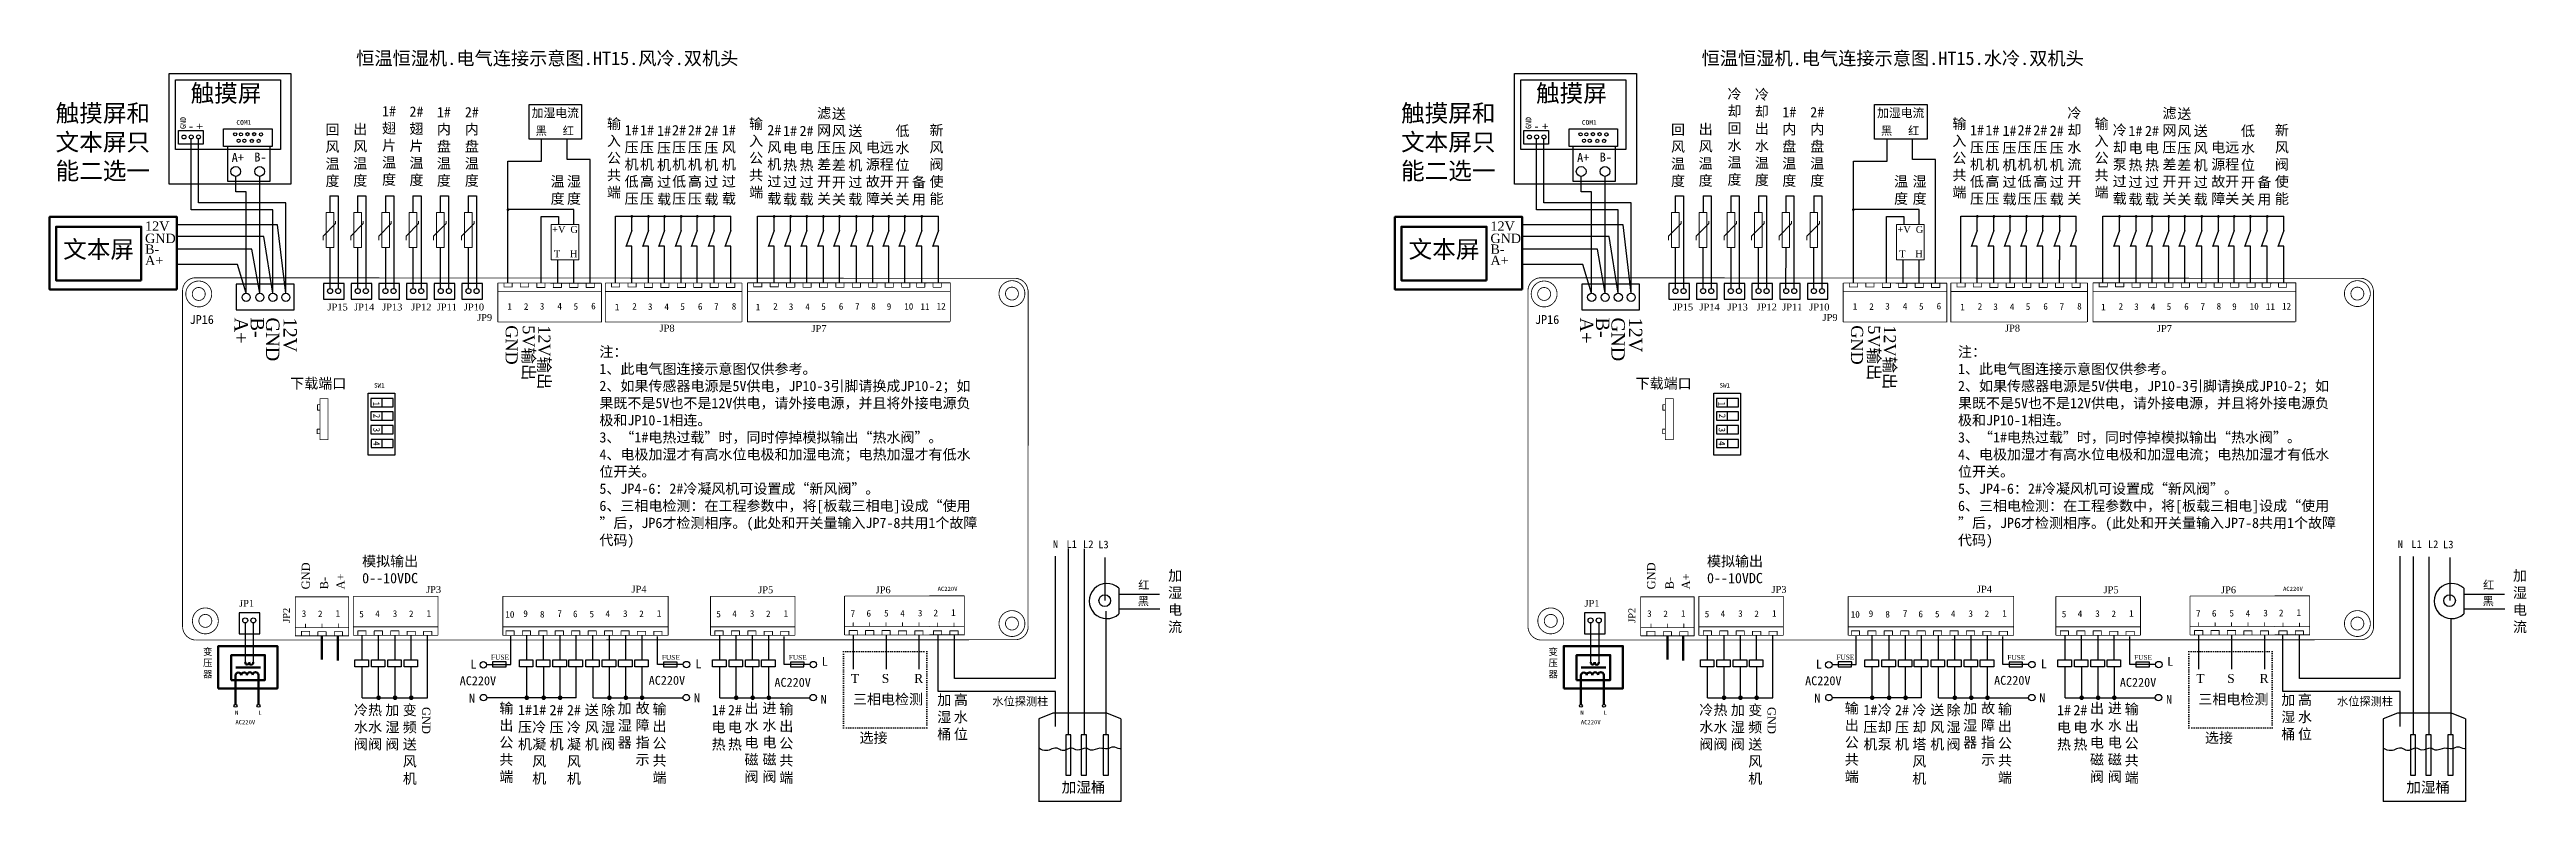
# Model space of a CAD drawing. Extents: x 11631 to 18787, y -994 to 1180.
import ezdxf

# ---------------------------------------------------------------- set-up
doc = ezdxf.new("R2010")
doc.units = 0
doc.linetypes.add('ACAD_ISO07W100', pattern=[3, 0, -3])
doc.linetypes.add('DOT', pattern=[6.35, 0, -6.35])
doc.layers.get('0').update_dxf_attribs({"linetype": 'CONTINUOUS'})
for name, color, linetype in [('BOTTOMSOLDER', 6, 'CONTINUOUS'), ('instruction', 7, 'CONTINUOUS'), ('KEEPOUTLAYER', 6, 'CONTINUOUS'), ('MECHANICAL1', 251, 'CONTINUOUS'), ('TOPOVERLAY', 2, 'CONTINUOUS')]:
    doc.layers.add(name, color=color, linetype=linetype)
doc.styles.add('宋体', font='')
doc.styles.get('宋体').set_extended_font_data('SimSun')

msp = doc.modelspace()

# ---------------------------------------------------------------- texts
at = {"linetype": 'ACAD_ISO07W100'}
for s, height, p in [('GND', 16.2, (12024.6, 949.8)), ('+', 24.3, (12076.8, 949.1)), ('GND', 16.2, (15912, 949.8)), ('+', 24.3, (15964.2, 949.1))]:
    msp.add_text(s, height=height, rotation=90, dxfattribs=at).set_placement(p)
for s, height, p in [('-', 24.3, (12031.5, 945.9)), ('-', 24.3, (15918.9, 945.9)), ('A+', 25.92, (12157, 854.7)), ('B-', 25.92, (12222.4, 855.7)), ('A+', 25.92, (16044.4, 854.7)), ('B-', 25.92, (16109.8, 855.7))]:
    msp.add_text(s, height=height, dxfattribs=at).set_placement(p)
at = {"color": 0, "style": '宋体'}
for s, height, p in [('N', 22.1, (14529.7, -261.1)), ('L1', 22.15, (14569, -261.1)), ('L2', 22.15, (14617, -261.5)), ('L3', 22.15, (14660.7, -262.3)), ('N', 22.1, (18415.5, -261.1)), ('L1', 22.15, (18454.8, -261.1)), ('L2', 22.15, (18502.8, -261.5)), ('L3', 22.15, (18546.5, -262.3)), ('水位探测柱', 23.73, (14354.9, -716.7)), ('水位探测柱', 23.73, (18240.1, -716.7)), ('加湿桶', 30.85, (14555.3, -968.4)), ('加湿桶', 30.85, (18440.5, -968.4))]:
    msp.add_text(s, height=height, dxfattribs=at).set_placement(p)
at = {"char_height": 13.78, "attachment_point": 1}
for insert in [(12170.6, 975.6), (16058, 975.6)]:
    msp.add_mtext('COM1', dxfattribs=dict(at, insert=insert))
at = {"layer": 'BOTTOMSOLDER', "color": 7, "linetype": 'Continuous'}
for s, insert, char_height, width, attachment_point in [('{\\fSimSun|b0|i0|c134|p54;恒温恒湿机.电气连接示意图.HT15.风冷.双机头}', (12516.6, 1173.4), 38.579, 1577.097, 1), ('{\\fSimSun|b0|i0|c134|p54;恒温恒湿机.电气连接示意图.HT15.水冷.双机头}', (16404, 1173.4), 38.579, 1577.097, 1), ('{\\fSimSun|b0|i0|c134|p54;触摸屏}', (12038.2, 1078.1), 49.999, 324.659, 1), ('{\\fSimSun|b0|i0|c134|p54;触摸屏}', (15925.7, 1078.1), 49.999, 324.659, 1), ('{\\fSimSun|b0|i0|c134|p54;触摸屏和文本屏只能二选一}', (11648.3, 1020.5), 49.999, 324.659, 1), ('{\\fSimSun|b0|i0|c134|p54;1#翅片温度}', (12611.7, 785.5), 29.676, 8.736, 8), ('{\\fSimSun|b0|i0|c134|p54;2#翅片温度}', (12690.9, 784.2), 29.676, 8.736, 8), ('{\\fSimSun|b0|i0|c134|p54;1#内盘温度}', (12770.1, 782.5), 29.676, 8.736, 8), ('{\\fSimSun|b0|i0|c134|p54;2#内盘温度}', (12850.9, 782.5), 29.676, 8.736, 8), ('{\\fSimSun|b0|i0|c134|p54;加湿电流}', (13023.9, 1008.6), 24.999, 162.33, 1), ('{\\fSimSun|b0|i0|c134|p54;滤网压差开关}', (13868.6, 730.4), 29.676, 8.736, 8), ('{\\fSimSun|b0|i0|c134|p54;送风压差开关}', (13911.3, 728.3), 29.676, 8.736, 8), ('{\\fSimSun|b0|i0|c134|p54;触摸屏和文本屏只能二选一}', (15535.8, 1020.5), 49.999, 324.659, 1), ('{\\fSimSun|b0|i0|c134|p54;冷却回水温度}', (16499.2, 785.5), 29.676, 8.736, 8), ('{\\fSimSun|b0|i0|c134|p54;冷却出水温度}', (16578.3, 784.2), 29.676, 8.736, 8), ('{\\fSimSun|b0|i0|c134|p54;1#内盘温度}', (16657.5, 782.5), 29.676, 8.736, 8), ('{\\fSimSun|b0|i0|c134|p54;2#内盘温度}', (16738.3, 782.5), 29.676, 8.736, 8), ('{\\fSimSun|b0|i0|c134|p54;加湿电流}', (16911.3, 1008.6), 24.999, 162.33, 1), ('{\\fSimSun|b0|i0|c134|p54;冷却水流开关}', (17481.1, 730.4), 29.676, 8.736, 8), ('{\\fSimSun|b0|i0|c134|p54;滤网压差开关}', (17756, 730.4), 29.676, 8.736, 8), ('{\\fSimSun|b0|i0|c134|p54;送风压差开关}', (17798.8, 728.3), 29.676, 8.736, 8), ('{\\fSimSun|b0|i0|c134|p54;回风温度}', (12448.4, 781.6), 29.676, 8.736, 8), ('{\\fSimSun|b0|i0|c134|p54;出风温度}', (12528.5, 782.8), 29.676, 8.736, 8), ('{\\fSimSun|b0|i0|c134|p54;黑}', (13035.1, 956.5), 23.741, 52.122, 1), ('{\\fSimSun|b0|i0|c134|p54;红}', (13113.4, 956.5), 23.741, 52.122, 1), ('{\\fSimSun|b0|i0|c134|p54;输入公共端}', (13261.7, 979.8), 29.676, 8.736, 2), ('{\\fSimSun|b0|i0|c134|p54;1#压机低压}', (13312.5, 730.5), 29.676, 8.736, 8), ('{\\fSimSun|b0|i0|c134|p54;1#压机高压}', (13357.1, 730.3), 29.676, 8.736, 8), ('{\\fSimSun|b0|i0|c134|p54;1#压机过载}', (13406.4, 728.8), 29.676, 8.736, 8), ('{\\fSimSun|b0|i0|c134|p54;2#压机低压}', (13449.8, 730.5), 29.676, 8.736, 8), ('{\\fSimSun|b0|i0|c134|p54;2#压机高压}', (13495.3, 730.3), 29.676, 8.736, 8), ('{\\fSimSun|b0|i0|c134|p54;2#压机过载}', (13543, 728.8), 29.676, 8.736, 8), ('{\\fSimSun|b0|i0|c134|p54;1#风机过载}', (13593.6, 730.4), 29.676, 8.736, 8), ('{\\fSimSun|b0|i0|c134|p54;输入公共端}', (13672.4, 979.8), 29.676, 8.736, 2), ('{\\fSimSun|b0|i0|c134|p54;2#风机过载}', (13724.8, 730.6), 29.676, 8.736, 8), ('{\\fSimSun|b0|i0|c134|p54;1#电热过载}', (13770.3, 728.3), 29.676, 8.736, 8), ('{\\fSimSun|b0|i0|c134|p54;2#电热过载}', (13818, 728.3), 29.676, 8.736, 8), ('{\\fSimSun|b0|i0|c134|p54;送风机过载}', (13959, 728.3), 29.676, 8.736, 8), ('{\\fSimSun|b0|i0|c134|p54;低水位开关}', (14095.2, 728.3), 29.676, 8.736, 8), ('{\\fSimSun|b0|i0|c134|p54;新风阀使能}', (14193.5, 730.4), 29.676, 8.736, 8), ('{\\fSimSun|b0|i0|c134|p54;回风温度}', (16335.9, 781.6), 29.676, 8.736, 8), ('{\\fSimSun|b0|i0|c134|p54;出风温度}', (16415.9, 782.8), 29.676, 8.736, 8), ('{\\fSimSun|b0|i0|c134|p54;黑}', (16922.5, 956.5), 23.741, 52.122, 1), ('{\\fSimSun|b0|i0|c134|p54;红}', (17000.8, 956.5), 23.741, 52.122, 1), ('{\\fSimSun|b0|i0|c134|p54;输入公共端}', (17149.1, 979.8), 29.676, 8.736, 2), ('{\\fSimSun|b0|i0|c134|p54;1#压机低压}', (17199.9, 730.5), 29.676, 8.736, 8), ('{\\fSimSun|b0|i0|c134|p54;1#压机高压}', (17244.5, 730.3), 29.676, 8.736, 8), ('{\\fSimSun|b0|i0|c134|p54;1#压机过载}', (17293.8, 728.8), 29.676, 8.736, 8), ('{\\fSimSun|b0|i0|c134|p54;2#压机低压}', (17337.3, 730.5), 29.676, 8.736, 8), ('{\\fSimSun|b0|i0|c134|p54;2#压机高压}', (17382.8, 730.3), 29.676, 8.736, 8), ('{\\fSimSun|b0|i0|c134|p54;2#压机过载}', (17430.4, 728.8), 29.676, 8.736, 8), ('{\\fSimSun|b0|i0|c134|p54;输入公共端}', (17559.8, 979.8), 29.676, 8.736, 2), ('{\\fSimSun|b0|i0|c134|p54;冷却泵过载}', (17612.2, 730.6), 29.676, 8.736, 8), ('{\\fSimSun|b0|i0|c134|p54;1#电热过载}', (17657.7, 728.3), 29.676, 8.736, 8), ('{\\fSimSun|b0|i0|c134|p54;2#电热过载}', (17705.4, 728.3), 29.676, 8.736, 8), ('{\\fSimSun|b0|i0|c134|p54;送风机过载}', (17846.4, 728.3), 29.676, 8.736, 8), ('{\\fSimSun|b0|i0|c134|p54;低水位开关}', (17982.6, 728.3), 29.676, 8.736, 8), ('{\\fSimSun|b0|i0|c134|p54;新风阀使能}', (18080.9, 730.4), 29.676, 8.736, 8), ('{\\fSimSun|b0|i0|c134|p54;电源故障}', (14009.6, 730.4), 29.676, 8.736, 8), ('{\\fSimSun|b0|i0|c134|p54;远程开关}', (14049.7, 730.6), 29.676, 8.736, 8), ('{\\fSimSun|b0|i0|c134|p54;电源故障}', (17897.1, 730.4), 29.676, 8.736, 8), ('{\\fSimSun|b0|i0|c134|p54;远程开关}', (17937.1, 730.6), 29.676, 8.736, 8), ('{\\fSimSun|b0|i0|c134|p54;温度}', (13098.8, 730.5), 29.676, 8.736, 8), ('{\\fSimSun|b0|i0|c134|p54;湿度}', (13146.1, 730.5), 29.676, 8.736, 8), ('{\\fSimSun|b0|i0|c134|p54;备用}', (14142.9, 728.3), 29.676, 8.736, 8), ('{\\fSimSun|b0|i0|c134|p54;温度}', (16980.5, 730.5), 29.676, 8.736, 8), ('{\\fSimSun|b0|i0|c134|p54;湿度}', (17034, 730.5), 29.676, 8.736, 8), ('{\\fSimSun|b0|i0|c134|p54;备用}', (18030.3, 728.3), 29.676, 8.736, 8), ('{\\fSimSun|b0|i0|c134|p54;文本屏}', (11670.2, 627), 49.999, 324.659, 1), ('{\\fSimSun|b0|i0|c134|p54;文本屏}', (15557.6, 627), 49.999, 324.659, 1), ('JP16', (12035.3, 411.9), 25.78, 115.325, 1), ('JP16', (15922.7, 411.9), 25.78, 115.325, 1), ('\\pt178.06;{\\fSimSun|b0|i0|c134|p54;注：\\P1、此电气图连接示意图仅供参考。\\P2、如果传感器电源是5V供电，JP10-3引脚请换成JP10-2；如果既不是5V也不是12V供电，请外接电源，并且将外接电源负极和JP10-1相连。\\P3、“1#电热过载”时，同时停掉模拟输出“热水阀”。\\P4、电极加湿才有高水位电极和加湿电流；电热加湿才有低水位开关。\\P5、JP4-6：2#冷凝风机可设置成“新风阀”。\\P6、三相电检测：在工程参数中，将[板载三相电]设成“使用”后，JP6才检测相序。(此处和开关量输入JP7-8共用1个故障代码)}', (13219.5, 320.7), 29.676, 1104.347, 1), ('\\pt178.06;{\\fSimSun|b0|i0|c134|p54;注：\\P1、此电气图连接示意图仅供参考。\\P2、如果传感器电源是5V供电，JP10-3引脚请换成JP10-2；如果既不是5V也不是12V供电，请外接电源，并且将外接电源负极和JP10-1相连。\\P3、“1#电热过载”时，同时停掉模拟输出“热水阀”。\\P4、电极加湿才有高水位电极和加湿电流；电热加湿才有低水位开关。\\P5、JP4-6：2#冷凝风机可设置成“新风阀”。\\P6、三相电检测：在工程参数中，将[板载三相电]设成“使用”后，JP6才检测相序。(此处和开关量输入JP7-8共用1个故障代码)}', (17145, 320.7), 29.676, 1104.347, 1), ('{\\fSimSun|b0|i0|c134|p54;下载端口}', (12326.1, 229.2), 29.676, 192.699, 1), ('{\\fSimSun|b0|i0|c134|p54;下载端口}', (16213.5, 229.2), 29.676, 192.699, 1), ('{\\fSimSun|b0|i0|c134|p54;模拟输出}', (12533.9, -284.6), 29.676, 243.309, 1), ('{\\fSimSun|b0|i0|c134|p54;模拟输出}', (16419.7, -284.6), 29.676, 243.309, 1), ('{\\fSimSun|b0|i0|c134|p54;0--10VDC}', (12533.9, -333.6), 29.676, 243.309, 1), ('{\\fSimSun|b0|i0|c134|p54;红}', (14776.3, -356.7), 23.741, 52.122, 1), ('{\\fSimSun|b0|i0|c134|p54;加湿电流}', (14882.9, -326.2), 29.676, 8.736, 2), ('{\\fSimSun|b0|i0|c134|p54;0--10VDC}', (16419.7, -333.6), 29.676, 243.309, 1), ('{\\fSimSun|b0|i0|c134|p54;红}', (18662.1, -356.7), 23.741, 52.122, 1), ('{\\fSimSun|b0|i0|c134|p54;加湿电流}', (18768.7, -326.2), 29.676, 8.736, 2), ('{\\fSimSun|b0|i0|c134|p54;黑}', (14775, -403.2), 23.741, 52.122, 1), ('{\\fSimSun|b0|i0|c134|p54;黑}', (18660.8, -403.2), 23.741, 52.122, 1), ('{\\fSimSun|b0|i0|c134|p54;变压器}', (12087.9, -551.5), 19.423, 5.718, 2), ('{\\fSimSun|b0|i0|c134|p54;变压器}', (15975.3, -551.5), 19.423, 5.718, 2), ('AC220V', (12815.8, -632.2), 25.78, 8.736, 1), ('L', (12847, -584.2), 25.8, 8.736, 1), ('AC220V', (13361.9, -631.1), 25.78, 8.736, 1), ('L', (13497, -583.1), 25.8, 8.736, 1), ('AC220V', (13725.2, -636.9), 25.78, 8.736, 1), ('L', (13862.1, -576.2), 25.8, 8.736, 1), ('AC220V', (16703.3, -632.2), 25.78, 8.736, 1), ('L', (16734.4, -584.2), 25.8, 8.736, 1), ('AC220V', (17249.3, -631.1), 25.78, 8.736, 1), ('L', (17384.4, -583.1), 25.8, 8.736, 1), ('AC220V', (17612.6, -636.9), 25.78, 8.736, 1), ('L', (17749.5, -576.2), 25.8, 8.736, 1), ('{\\fSimSun|b0|i0|c134|p54;冷水阀}', (12530.3, -714.7), 29.676, 8.736, 2), ('{\\fSimSun|b0|i0|c134|p54;热水阀}', (12571.4, -714.7), 29.676, 8.736, 2), ('{\\fSimSun|b0|i0|c134|p54;加湿阀}', (12621.3, -715.1), 29.676, 8.736, 2), ('{\\fSimSun|b0|i0|c134|p54;变频送风机}', (12671.6, -715.1), 29.676, 8.736, 2), ('N', (12842.4, -682.9), 25.8, 8.736, 1), ('{\\fSimSun|b0|i0|c134|p54;输出公共端}', (12950.7, -709.7), 29.676, 8.736, 2), ('{\\fSimSun|b0|i0|c134|p54;1#压机}', (13004.5, -714.7), 29.676, 8.736, 2), ('{\\fSimSun|b0|i0|c134|p54;1#冷凝风机}', (13045.6, -714.7), 29.676, 8.736, 2), ('{\\fSimSun|b0|i0|c134|p54;2#压机}', (13095.6, -715.1), 29.676, 8.736, 2), ('{\\fSimSun|b0|i0|c134|p54;2#冷凝风机}', (13145.8, -715.1), 29.676, 8.736, 2), ('{\\fSimSun|b0|i0|c134|p54;送风机}', (13197.5, -715.1), 29.676, 8.736, 2), ('{\\fSimSun|b0|i0|c134|p54;除湿阀}', (13244.7, -715.1), 29.676, 8.736, 2), ('{\\fSimSun|b0|i0|c134|p54;加湿器}', (13292.6, -709.7), 29.676, 8.736, 2), ('{\\fSimSun|b0|i0|c134|p54;故障指示}', (13344.4, -709.5), 29.676, 8.736, 2), ('{\\fSimSun|b0|i0|c134|p54;输出公共端}', (13393.2, -712.2), 29.676, 8.736, 2), ('N', (13492.4, -681.8), 25.8, 8.736, 1), ('{\\fSimSun|b0|i0|c134|p54;1#电热}', (13563.9, -715.1), 29.676, 8.736, 2), ('{\\fSimSun|b0|i0|c134|p54;2#电热}', (13611.1, -715.1), 29.676, 8.736, 2), ('{\\fSimSun|b0|i0|c134|p54;出水电磁阀}', (13659, -709.7), 29.676, 8.736, 2), ('{\\fSimSun|b0|i0|c134|p54;进水电磁阀}', (13710.8, -709.5), 29.676, 8.736, 2), ('{\\fSimSun|b0|i0|c134|p54;输出公共端}', (13759.6, -712.2), 29.676, 8.736, 2), ('N', (13858.8, -686), 25.8, 8.736, 1), ('{\\fSimSun|b0|i0|c134|p54;三相电检测}', (13952.1, -683.7), 29.676, 243.309, 1), ('{\\fSimSun|b0|i0|c134|p54;加湿桶}', (14215.9, -685.8), 29.676, 8.736, 2), ('{\\fSimSun|b0|i0|c134|p54;高水位}', (14263.8, -685.8), 29.676, 8.736, 2), ('{\\fSimSun|b0|i0|c134|p54;冷水阀}', (16417.7, -714.7), 29.676, 8.736, 2), ('{\\fSimSun|b0|i0|c134|p54;热水阀}', (16458.8, -714.7), 29.676, 8.736, 2), ('{\\fSimSun|b0|i0|c134|p54;加湿阀}', (16508.8, -715.1), 29.676, 8.736, 2), ('{\\fSimSun|b0|i0|c134|p54;变频送风机}', (16559, -715.1), 29.676, 8.736, 2), ('N', (16729.9, -682.9), 25.8, 8.736, 1), ('{\\fSimSun|b0|i0|c134|p54;输出公共端}', (16838.1, -709.7), 29.676, 8.736, 2), ('{\\fSimSun|b0|i0|c134|p54;1#压机}', (16892, -714.7), 29.676, 8.736, 2), ('{\\fSimSun|b0|i0|c134|p54;冷却泵}', (16933, -714.7), 29.676, 8.736, 2), ('{\\fSimSun|b0|i0|c134|p54;2#压机}', (16983, -715.1), 29.676, 8.736, 2), ('{\\fSimSun|b0|i0|c134|p54;冷却塔风机}', (17033.3, -715.1), 29.676, 8.736, 2), ('{\\fSimSun|b0|i0|c134|p54;送风机}', (17084.9, -715.1), 29.676, 8.736, 2), ('{\\fSimSun|b0|i0|c134|p54;除湿阀}', (17132.1, -715.1), 29.676, 8.736, 2), ('{\\fSimSun|b0|i0|c134|p54;加湿器}', (17180.1, -709.7), 29.676, 8.736, 2), ('{\\fSimSun|b0|i0|c134|p54;故障指示}', (17231.8, -709.5), 29.676, 8.736, 2), ('{\\fSimSun|b0|i0|c134|p54;输出公共端}', (17280.6, -712.2), 29.676, 8.736, 2), ('N', (17379.8, -681.8), 25.8, 8.736, 1), ('{\\fSimSun|b0|i0|c134|p54;1#电热}', (17451.3, -715.1), 29.676, 8.736, 2), ('{\\fSimSun|b0|i0|c134|p54;2#电热}', (17498.6, -715.1), 29.676, 8.736, 2), ('{\\fSimSun|b0|i0|c134|p54;出水电磁阀}', (17546.5, -709.7), 29.676, 8.736, 2), ('{\\fSimSun|b0|i0|c134|p54;进水电磁阀}', (17598.2, -709.5), 29.676, 8.736, 2), ('{\\fSimSun|b0|i0|c134|p54;输出公共端}', (17647, -712.2), 29.676, 8.736, 2), ('N', (17746.2, -686), 25.8, 8.736, 1), ('{\\fSimSun|b0|i0|c134|p54;三相电检测}', (17839.5, -683.7), 29.676, 243.309, 1), ('{\\fSimSun|b0|i0|c134|p54;加湿桶}', (18099.5, -685.5), 29.676, 8.736, 2), ('{\\fSimSun|b0|i0|c134|p54;高水位}', (18147.4, -685.5), 29.676, 8.736, 2), ('{\\fSimSun|b0|i0|c134|p54;选接}', (13971.1, -794.9), 29.676, 173.193, 1), ('{\\fSimSun|b0|i0|c134|p54;选接}', (17858.5, -794.9), 29.676, 173.193, 1)]:
    msp.add_mtext(s, dxfattribs=dict(at, insert=insert, char_height=char_height, width=width, attachment_point=attachment_point))
at = {"layer": 'BOTTOMSOLDER', "color": 7, "linetype": 'Continuous', "attachment_point": 1}
for s, insert, char_height, width, rotation in [('{\\fTimes New Roman|b0|i0|c186|p18;\\H0.875x;\\C0;GND}', (11906.7, 647.3), 30.894, 9.094, 359.86137), ('{\\fTimes New Roman|b0|i0|c186|p18;\\H0.875x;\\C0;12V}', (11906.7, 682.6), 30.894, 9.094, 359.86137), ('{\\fTimes New Roman|b0|i0|c186|p18;\\H0.875x;\\C0;+V}', (13082.9, 669.8), 22.702, 6.683, 359.86137), ('{\\fTimes New Roman|b0|i0|c186|p18;\\H0.875x;\\C0;G}', (13135.6, 669.4), 22.702, 6.683, 359.86137), ('{\\fTimes New Roman|b0|i0|c186|p18;\\H0.875x;\\C0;GND}', (15794.1, 647.3), 30.894, 9.094, 359.86137), ('{\\fTimes New Roman|b0|i0|c186|p18;\\H0.875x;\\C0;12V}', (15794.1, 682.6), 30.894, 9.094, 359.86137), ('{\\fTimes New Roman|b0|i0|c186|p18;\\H0.875x;\\C0;+V}', (16970.1, 669.8), 22.702, 6.683, 359.86137), ('{\\fTimes New Roman|b0|i0|c186|p18;\\H0.875x;\\C0;G}', (17022.9, 669.4), 22.702, 6.683, 359.86137), ('{\\fTimes New Roman|b0|i0|c186|p18;\\H0.875x;\\C0;A+}', (11906.7, 583.4), 30.894, 9.094, 359.86137), ('{\\fTimes New Roman|b0|i0|c186|p18;\\H0.875x;\\C0;B-}', (11906.7, 616), 30.894, 9.094, 359.86137), ('{\\fTimes New Roman|b0|i0|c186|p18;\\H0.875x;\\C0;T}', (13088.1, 599), 22.702, 6.683, 359.86137), ('{\\fTimes New Roman|b0|i0|c186|p18;\\H0.875x;\\C0;H}', (13134.2, 599.1), 22.702, 6.683, 359.86137), ('{\\fTimes New Roman|b0|i0|c186|p18;\\H0.875x;\\C0;A+}', (15794.1, 583.4), 30.894, 9.094, 359.86137), ('{\\fTimes New Roman|b0|i0|c186|p18;\\H0.875x;\\C0;B-}', (15794.1, 616), 30.894, 9.094, 359.86137), ('{\\fTimes New Roman|b0|i0|c186|p18;\\H0.875x;\\C0;T}', (16975.3, 599), 22.702, 6.683, 359.86137), ('{\\fTimes New Roman|b0|i0|c186|p18;\\H0.875x;\\C0;H}', (17021.4, 599.1), 22.702, 6.683, 359.86137), ('{\\fTimes New Roman|b0|i0|c186|p18;\\H0.875x;\\C0;JP15}', (12433.9, 445.2), 22.702, 6.683, 359.86137), ('{\\fTimes New Roman|b0|i0|c186|p18;\\H0.875x;\\C0;JP14}', (12510.7, 445.2), 22.702, 6.683, 359.86137), ('{\\fTimes New Roman|b0|i0|c186|p18;\\H0.875x;\\C0;JP13}', (12591.8, 445.2), 22.702, 6.683, 359.86137), ('{\\fTimes New Roman|b0|i0|c186|p18;\\H0.875x;\\C0;JP12}', (12675.7, 445.2), 22.702, 6.683, 359.86137), ('{\\fTimes New Roman|b0|i0|c186|p18;\\H0.875x;\\C0;JP11}', (12749.6, 445.2), 22.702, 6.683, 359.86137), ('{\\fTimes New Roman|b0|i0|c186|p18;\\H0.875x;\\C0;JP10}', (12827.8, 445.2), 22.702, 6.683, 359.86137), ('{\\fTimes New Roman|b0|i0|c186|p18;\\H0.875x;\\C0;JP15}', (16321.3, 445.2), 22.702, 6.683, 359.86137), ('{\\fTimes New Roman|b0|i0|c186|p18;\\H0.875x;\\C0;JP14}', (16398.1, 445.2), 22.702, 6.683, 359.86137), ('{\\fTimes New Roman|b0|i0|c186|p18;\\H0.875x;\\C0;JP13}', (16479.2, 445.2), 22.702, 6.683, 359.86137), ('{\\fTimes New Roman|b0|i0|c186|p18;\\H0.875x;\\C0;JP12}', (16563.2, 445.2), 22.702, 6.683, 359.86137), ('{\\fTimes New Roman|b0|i0|c186|p18;\\H0.875x;\\C0;JP11}', (16637, 445.2), 22.702, 6.683, 359.86137), ('{\\fTimes New Roman|b0|i0|c186|p18;\\H0.875x;\\C0;JP10}', (16715.2, 445.2), 22.702, 6.683, 359.86137), ('{\\fTimes New Roman|b0|i0|c186|p18;\\H0.875x;\\C0;A+}', (12203.8, 404.7), 44.134, 12.992, 269.86137), ('{\\fTimes New Roman|b0|i0|c186|p18;\\H0.875x;\\C0;B-}', (12250.4, 404.7), 44.134, 12.992, 269.86137), ('{\\fTimes New Roman|b0|i0|c186|p18;\\H0.875x;\\C0;GND}', (12295.1, 404.7), 44.134, 12.992, 269.86137), ('{\\fTimes New Roman|b0|i0|c186|p18;\\H0.875x;\\C0;12V}', (12345.4, 404.7), 44.134, 12.992, 269.86137), ('{\\fTimes New Roman|b0|i0|c186|p18;\\H0.875x;\\C0;JP9}', (12866.2, 414.9), 22.702, 6.683, 359.86137), ('{\\fTimes New Roman|b0|i0|c186|p18;\\H0.875x;\\C0;GND}', (12983.5, 382.2), 39.72, 265.959, 269.86137), ('{\\fTimes New Roman|b0|i0|c186|p18;\\H0.875x;\\C0;5V\\fSimSun|b0|i0|c134|p2;输出}', (13032.7, 382.2), 39.72, 265.959, 269.86137), ('{\\fTimes New Roman|b0|i0|c186|p18;\\H0.875x;\\C0;12V\\fSimSun|b0|i0|c134|p2;输出}', (13078, 382.2), 39.72, 265.959, 269.86137), ('{\\fTimes New Roman|b0|i0|c186|p18;\\H0.875x;\\C0;JP8}', (13393.4, 384.3), 22.702, 6.683, 359.86137), ('{\\fTimes New Roman|b0|i0|c186|p18;\\H0.875x;\\C0;JP7}', (13832.3, 383), 22.702, 6.683, 359.86137), ('{\\fTimes New Roman|b0|i0|c186|p18;\\H0.875x;\\C0;A+}', (16091.2, 404.7), 44.134, 12.992, 269.86137), ('{\\fTimes New Roman|b0|i0|c186|p18;\\H0.875x;\\C0;B-}', (16137.8, 404.7), 44.134, 12.992, 269.86137), ('{\\fTimes New Roman|b0|i0|c186|p18;\\H0.875x;\\C0;GND}', (16182.5, 404.7), 44.134, 12.992, 269.86137), ('{\\fTimes New Roman|b0|i0|c186|p18;\\H0.875x;\\C0;12V}', (16232.8, 404.7), 44.134, 12.992, 269.86137), ('{\\fTimes New Roman|b0|i0|c186|p18;\\H0.875x;\\C0;JP9}', (16753.7, 414.9), 22.702, 6.683, 359.86137), ('{\\fTimes New Roman|b0|i0|c186|p18;\\H0.875x;\\C0;GND}', (16870.9, 382.2), 39.72, 265.959, 269.86137), ('{\\fTimes New Roman|b0|i0|c186|p18;\\H0.875x;\\C0;5V\\fSimSun|b0|i0|c134|p2;输出}', (16920.1, 382.2), 39.72, 265.959, 269.86137), ('{\\fTimes New Roman|b0|i0|c186|p18;\\H0.875x;\\C0;12V\\fSimSun|b0|i0|c134|p2;输出}', (16965.5, 382.2), 39.72, 265.959, 269.86137), ('{\\fTimes New Roman|b0|i0|c186|p18;\\H0.875x;\\C0;JP8}', (17280.8, 384.3), 22.702, 6.683, 359.86137), ('{\\fTimes New Roman|b0|i0|c186|p18;\\H0.875x;\\C0;JP7}', (17719.7, 383), 22.702, 6.683, 359.86137), ('{\\fTimes New Roman|b0|i0|c186|p18;\\H0.875x;\\C0;GND}', (12358.9, -381), 27.243, 8.02, 89.86137), ('{\\fTimes New Roman|b0|i0|c186|p18;\\H0.875x;\\C0;B-}', (12411.9, -381), 27.243, 8.02, 89.86137), ('{\\fTimes New Roman|b0|i0|c186|p18;\\H0.875x;\\C0;A+}', (12459.6, -381), 27.243, 8.02, 89.86137), ('{\\fTimes New Roman|b0|i0|c186|p18;\\H0.875x;\\C0;GND}', (16246.4, -381), 27.243, 8.02, 89.86137), ('{\\fTimes New Roman|b0|i0|c186|p18;\\H0.875x;\\C0;B-}', (16299.4, -381), 27.243, 8.02, 89.86137), ('{\\fTimes New Roman|b0|i0|c186|p18;\\H0.875x;\\C0;A+}', (16347, -381), 27.243, 8.02, 89.86137), ('{\\fTimes New Roman|b0|i0|c186|p18;\\H0.875x;\\C0;JP1}', (12178.4, -411.4), 22.702, 6.683, 359.86137), ('{\\fTimes New Roman|b0|i0|c186|p18;\\H0.875x;\\C0;JP3}', (12718.8, -371.3), 22.702, 6.683, 359.86137), ('{\\fTimes New Roman|b0|i0|c186|p18;\\H0.875x;\\C0;JP4}', (13312.3, -370.4), 22.702, 6.683, 359.86137), ('{\\fTimes New Roman|b0|i0|c186|p18;\\H0.875x;\\C0;JP5}', (13678.3, -372.2), 22.702, 6.683, 359.86137), ('{\\fTimes New Roman|b0|i0|c186|p18;\\H0.875x;\\C0;JP6}', (14017.7, -372.2), 22.702, 6.683, 359.86137), ('{\\fTimes New Roman|b0|i0|c186|p18;\\H0.875x;\\C0;JP1}', (16065.8, -411.4), 22.702, 6.683, 359.86137), ('{\\fTimes New Roman|b0|i0|c186|p18;\\H0.875x;\\C0;JP3}', (16606.2, -371.3), 22.702, 6.683, 359.86137), ('{\\fTimes New Roman|b0|i0|c186|p18;\\H0.875x;\\C0;JP4}', (17199.7, -370.4), 22.702, 6.683, 359.86137), ('{\\fTimes New Roman|b0|i0|c186|p18;\\H0.875x;\\C0;JP5}', (17565.7, -372.2), 22.702, 6.683, 359.86137), ('{\\fTimes New Roman|b0|i0|c186|p18;\\H0.875x;\\C0;JP6}', (17905.1, -372.2), 22.702, 6.683, 359.86137), ('{\\fTimes New Roman|b0|i0|c186|p18;\\H0.875x;\\C0;JP2}', (12305.3, -477.7), 22.702, 6.683, 89.86137), ('{\\fTimes New Roman|b0|i0|c186|p18;\\H0.875x;\\C0;JP2}', (16192.7, -477.7), 22.702, 6.683, 89.86137), ('{\\fTimes New Roman|b0|i0|c186|p18;\\H0.875x;\\C0;FUSE}', (12906.2, -570), 15.892, 4.678, 359.86137), ('{\\fTimes New Roman|b0|i0|c186|p18;\\H0.875x;\\C0;FUSE}', (13400.1, -570.6), 15.892, 4.678, 359.86137), ('{\\fTimes New Roman|b0|i0|c186|p18;\\H0.875x;\\C0;FUSE}', (13766.5, -570.6), 15.892, 4.678, 359.86137), ('{\\fTimes New Roman|b0|i0|c186|p18;\\H0.875x;\\C0;FUSE}', (16793.6, -570), 15.892, 4.678, 359.86137), ('{\\fTimes New Roman|b0|i0|c186|p18;\\H0.875x;\\C0;FUSE}', (17287.5, -570.6), 15.892, 4.678, 359.86137), ('{\\fTimes New Roman|b0|i0|c186|p18;\\H0.875x;\\C0;FUSE}', (17653.9, -570.6), 15.892, 4.678, 359.86137), ('{\\fTimes New Roman|b0|i0|c186|p18;\\H0.875x;\\C0;T}', (13946.2, -625.5), 29.676, 8.736, 359.86137), ('{\\fTimes New Roman|b0|i0|c186|p18;\\H0.875x;\\C0;S}', (14035.3, -625.5), 29.676, 8.736, 359.86137), ('{\\fTimes New Roman|b0|i0|c186|p18;\\H0.875x;\\C0;R}', (14128.9, -625.5), 29.676, 8.736, 359.86137), ('{\\fTimes New Roman|b0|i0|c186|p18;\\H0.875x;\\C0;T}', (17833.6, -625.5), 29.676, 8.736, 359.86137), ('{\\fTimes New Roman|b0|i0|c186|p18;\\H0.875x;\\C0;S}', (17922.8, -625.5), 29.676, 8.736, 359.86137), ('{\\fTimes New Roman|b0|i0|c186|p18;\\H0.875x;\\C0;R}', (18016.4, -625.5), 29.676, 8.736, 359.86137), ('{\\fTimes New Roman|b0|i0|c186|p18;\\H0.875x;\\C0;GND}', (12731.2, -721), 27.243, 8.02, 269.86137), ('{\\fTimes New Roman|b0|i0|c186|p18;\\H0.875x;\\C0;GND}', (16618.6, -721), 27.243, 8.02, 269.86137)]:
    msp.add_mtext(s, dxfattribs=dict(at, insert=insert, char_height=char_height, width=width, rotation=rotation))
at = {"layer": 'BOTTOMSOLDER', "color": 0, "linetype": 'Continuous', "attachment_point": 1}
for s, insert, char_height, width in [('SW1', (12568.4, 215.3), 13.03, 4.416), ('SW1', (16455.8, 215.3), 13.03, 4.416), ('AC220V', (14196.8, -373.3), 12.18, 4.129), ('AC220V', (18084.2, -373.3), 12.18, 4.129), ('N', (12166.5, -731.4), 12.2, 4.129), ('AC220V', (12167.8, -758.9), 12.18, 4.129), ('L', (12233.8, -731.4), 12.2, 4.129), ('N', (16054, -731.4), 12.2, 4.129), ('AC220V', (16055.2, -758.9), 12.18, 4.129), ('L', (16121.2, -731.4), 12.2, 4.129)]:
    msp.add_mtext(s, dxfattribs=dict(at, insert=insert, char_height=char_height, width=width))
at = {"layer": 'TOPOVERLAY', "color": 7}
for s, height, p in [('1', 19.2, (12953.6, 427.2)), ('2', 19.2, (13001.3, 427)), ('3', 19.2, (13047.4, 427.6)), ('4', 19.2, (13098, 428)), ('5', 19.2, (13144.9, 427.4)), ('6', 19.2, (13195.8, 428.4)), ('1', 19.2, (13264.1, 425.6)), ('2', 19.2, (13314.4, 427.5)), ('3', 19.2, (13359.7, 426.6)), ('4', 19.2, (13407.3, 426.3)), ('5', 19.2, (13453.5, 426.9)), ('6', 19.2, (13504.1, 427.4)), ('7', 19.2, (13550.9, 426.8)), ('8', 19.2, (13601.9, 427.8)), ('1', 19.2, (13671.2, 425.6)), ('2', 19.2, (13721.5, 427.5)), ('3', 19.2, (13766.8, 426.6)), ('4', 19.2, (13814.4, 426.3)), ('5', 19.2, (13860.6, 426.9)), ('6', 19.2, (13911.2, 427.4)), ('7', 19.2, (13958, 426.8)), ('8', 19.2, (14004.7, 427.8)), ('9', 19.2, (14049.7, 426.9)), ('10', 19.23, (14100.3, 427.4)), ('11', 19.23, (14147.2, 426.8)), ('12', 19.23, (14193.9, 427.8)), ('1', 19.2, (16841.1, 427.2)), ('2', 19.2, (16888.7, 427)), ('3', 19.2, (16934.8, 427.6)), ('4', 19.2, (16985.5, 428)), ('5', 19.2, (17032.3, 427.4)), ('6', 19.2, (17083.2, 428.4)), ('1', 19.2, (17151.5, 425.6)), ('2', 19.2, (17201.9, 427.5)), ('3', 19.2, (17247.1, 426.6)), ('4', 19.2, (17294.8, 426.3)), ('5', 19.2, (17340.9, 426.9)), ('6', 19.2, (17391.5, 427.4)), ('7', 19.2, (17438.4, 426.8)), ('8', 19.2, (17489.3, 427.8)), ('1', 19.2, (17558.6, 425.6)), ('2', 19.2, (17608.9, 427.5)), ('3', 19.2, (17654.2, 426.6)), ('4', 19.2, (17701.9, 426.3)), ('5', 19.2, (17748, 426.9)), ('6', 19.2, (17798.6, 427.4)), ('7', 19.2, (17845.5, 426.8)), ('8', 19.2, (17892.2, 427.8)), ('9', 19.2, (17937.1, 426.9)), ('10', 19.23, (17987.7, 427.4)), ('11', 19.23, (18034.6, 426.8)), ('12', 19.23, (18081.3, 427.8)), ('3', 19.2, (12359.4, -460.6)), ('2', 19.2, (12406.3, -461.3)), ('1 ', 19.23, (12457.2, -460.3)), ('5', 19.2, (12525.6, -461.7)), ('4', 19.2, (12571.8, -461.1)), ('3', 19.2, (12622.4, -460.6)), ('2', 19.2, (12669.3, -461.3)), ('1 ', 19.23, (12720.2, -460.3)), ('10', 19.23, (12947.7, -462.9)), ('9', 19.2, (12999.6, -460.8)), ('8', 19.2, (13047.7, -462.4)), ('7', 19.2, (13098.1, -460.5)), ('6', 19.2, (13143.3, -461.5)), ('5', 19.2, (13191, -461.7)), ('4', 19.2, (13237.1, -461.1)), ('3', 19.2, (13287.7, -460.6)), ('2', 19.2, (13334.6, -461.3)), ('1 ', 19.23, (13385.5, -460.3)), ('5', 19.2, (13557.4, -461.7)), ('4', 19.2, (13603.5, -461.1)), ('3', 19.2, (13654.1, -460.6)), ('2', 19.2, (13701, -461.3)), ('1 ', 19.23, (13751.9, -460.3)), ('7', 19.2, (13945.2, -460.5)), ('6', 19.2, (13991.3, -459.9)), ('5', 19.2, (14041.9, -459.4)), ('4', 19.2, (14088.8, -460)), ('3', 19.2, (14139.7, -459)), ('2', 19.2, (14184.9, -458.6)), ('1 ', 19.23, (14235.8, -457.6)), ('3', 19.2, (16246.8, -460.6)), ('2', 19.2, (16293.7, -461.3)), ('1 ', 19.23, (16344.6, -460.3)), ('5', 19.2, (16413.1, -461.7)), ('4', 19.2, (16459.2, -461.1)), ('3', 19.2, (16509.8, -460.6)), ('2', 19.2, (16556.7, -461.3)), ('1 ', 19.23, (16607.6, -460.3)), ('10', 19.23, (16835.1, -462.9)), ('9', 19.2, (16887, -460.8)), ('8', 19.2, (16935.2, -462.4)), ('7', 19.2, (16985.5, -460.5)), ('6', 19.2, (17030.7, -461.5)), ('5', 19.2, (17078.4, -461.7)), ('4', 19.2, (17124.5, -461.1)), ('3', 19.2, (17175.2, -460.6)), ('2', 19.2, (17222, -461.3)), ('1 ', 19.23, (17272.9, -460.3)), ('5', 19.2, (17444.8, -461.7)), ('4', 19.2, (17490.9, -461.1)), ('3', 19.2, (17541.6, -460.6)), ('2', 19.2, (17588.4, -461.3)), ('1 ', 19.23, (17639.3, -460.3)), ('7', 19.2, (17832.6, -460.5)), ('6', 19.2, (17878.7, -459.9)), ('5', 19.2, (17929.4, -459.4)), ('4', 19.2, (17976.2, -460)), ('3', 19.2, (18027.1, -459)), ('2', 19.2, (18072.3, -458.6)), ('1 ', 19.23, (18123.2, -457.6))]:
    msp.add_text(s, height=height, dxfattribs=at).set_placement(p)
for s, height, p in [('1 ', 19.23, (12565.4, 161.8)), ('1 ', 19.23, (16452.8, 161.8)), ('3', 19.2, (12566, 86.5)), ('2', 19.2, (12566.7, 126.7)), ('3', 19.2, (16453.4, 86.5)), ('2', 19.2, (16454.1, 126.7)), ('4', 19.2, (12566.1, 47.7)), ('4', 19.2, (16453.5, 47.7))]:
    msp.add_text(s, height=height, rotation=270, dxfattribs=at).set_placement(p)

# ---------------------------------------------------------------- blocks, each defined once
blk = doc.blocks.new('常闭2')
at = {"color": 0}
for p, q in [((1.28, 7.79), (1.28, 5.04)), ((1.28, 1.9), (2.48, 5.21)), ((1.28, 5.04), (2.42, 5.04)), ((1.28, 1.9), (1.28, -0.93))]:
    blk.add_line(p, q, dxfattribs=at)

# ---------------------------------------------------------------- hatches: boundary and pattern name
h = msp.add_hatch(color=256)
edge = h.paths.add_edge_path()
edge.add_arc((12955.3, 716.6), 4.23, 540, 900)
h = msp.add_hatch(color=256)
edge = h.paths.add_edge_path()
edge.add_arc((16842.5, 716.6), 4.23, 540, 900)
h = msp.add_hatch(color=256)
edge = h.paths.add_edge_path()
edge.add_arc((13313.4, 697.1), 4.23, 540, 900)
h = msp.add_hatch(color=256)
edge = h.paths.add_edge_path()
edge.add_arc((13361.4, 697.1), 4.23, 540, 900)
h = msp.add_hatch(color=256)
edge = h.paths.add_edge_path()
edge.add_arc((13407.9, 697.1), 4.23, 540, 900)
h = msp.add_hatch(color=256)
edge = h.paths.add_edge_path()
edge.add_arc((13455.9, 697.1), 4.23, 540, 900)
h = msp.add_hatch(color=256)
edge = h.paths.add_edge_path()
edge.add_arc((13502.4, 697.1), 4.23, 540, 900)
h = msp.add_hatch(color=256)
edge = h.paths.add_edge_path()
edge.add_arc((13551.3, 697.1), 4.23, 540, 900)
h = msp.add_hatch(color=256)
edge = h.paths.add_edge_path()
edge.add_arc((13724.1, 697.1), 4.23, 540, 900)
h = msp.add_hatch(color=256)
edge = h.paths.add_edge_path()
edge.add_arc((13772.1, 697.1), 4.23, 540, 900)
h = msp.add_hatch(color=256)
edge = h.paths.add_edge_path()
edge.add_arc((13818.6, 697.1), 4.23, 540, 900)
h = msp.add_hatch(color=256)
edge = h.paths.add_edge_path()
edge.add_arc((13866.6, 697.1), 4.23, 540, 900)
h = msp.add_hatch(color=256)
edge = h.paths.add_edge_path()
edge.add_arc((13913.1, 697.1), 4.23, 540, 900)
h = msp.add_hatch(color=256)
edge = h.paths.add_edge_path()
edge.add_arc((13962, 697.1), 4.23, 540, 900)
h = msp.add_hatch(color=256)
edge = h.paths.add_edge_path()
edge.add_arc((14009.9, 697.1), 4.23, 540, 900)
h = msp.add_hatch(color=256)
edge = h.paths.add_edge_path()
edge.add_arc((14055.8, 697.1), 4.23, 540, 900)
h = msp.add_hatch(color=256)
edge = h.paths.add_edge_path()
edge.add_arc((14102.3, 697.1), 4.23, 540, 900)
h = msp.add_hatch(color=256)
edge = h.paths.add_edge_path()
edge.add_arc((14151.2, 697.1), 4.23, 540, 900)
h = msp.add_hatch(color=256)
edge = h.paths.add_edge_path()
edge.add_arc((17200.8, 697.1), 4.23, 540, 900)
h = msp.add_hatch(color=256)
edge = h.paths.add_edge_path()
edge.add_arc((17248.8, 697.1), 4.23, 540, 900)
h = msp.add_hatch(color=256)
edge = h.paths.add_edge_path()
edge.add_arc((17295.3, 697.1), 4.23, 540, 900)
h = msp.add_hatch(color=256)
edge = h.paths.add_edge_path()
edge.add_arc((17343.3, 697.1), 4.23, 540, 900)
h = msp.add_hatch(color=256)
edge = h.paths.add_edge_path()
edge.add_arc((17389.9, 697.1), 4.23, 540, 900)
h = msp.add_hatch(color=256)
edge = h.paths.add_edge_path()
edge.add_arc((17438.8, 697.1), 4.23, 540, 900)
h = msp.add_hatch(color=256)
edge = h.paths.add_edge_path()
edge.add_arc((17611.5, 697.1), 4.23, 540, 900)
h = msp.add_hatch(color=256)
edge = h.paths.add_edge_path()
edge.add_arc((17659.5, 697.1), 4.23, 540, 900)
h = msp.add_hatch(color=256)
edge = h.paths.add_edge_path()
edge.add_arc((17706, 697.1), 4.23, 540, 900)
h = msp.add_hatch(color=256)
edge = h.paths.add_edge_path()
edge.add_arc((17754, 697.1), 4.23, 540, 900)
h = msp.add_hatch(color=256)
edge = h.paths.add_edge_path()
edge.add_arc((17800.5, 697.1), 4.23, 540, 900)
h = msp.add_hatch(color=256)
edge = h.paths.add_edge_path()
edge.add_arc((17849.5, 697.1), 4.23, 540, 900)
h = msp.add_hatch(color=256)
edge = h.paths.add_edge_path()
edge.add_arc((17897.3, 697.1), 4.23, 540, 900)
h = msp.add_hatch(color=256)
edge = h.paths.add_edge_path()
edge.add_arc((17943.2, 697.1), 4.23, 540, 900)
h = msp.add_hatch(color=256)
edge = h.paths.add_edge_path()
edge.add_arc((17989.7, 697.1), 4.23, 540, 900)
h = msp.add_hatch(color=256)
edge = h.paths.add_edge_path()
edge.add_arc((18038.6, 697.1), 4.23, 540, 900)
h = msp.add_hatch(color=256)
edge = h.paths.add_edge_path()
edge.add_arc((12581.5, -694.2), 6.71, 180, 540)
h = msp.add_hatch(color=256)
edge = h.paths.add_edge_path()
edge.add_arc((12629.1, -694.2), 6.71, 180, 540)
h = msp.add_hatch(color=256)
edge = h.paths.add_edge_path()
edge.add_arc((12675.8, -694.2), 6.71, 180, 540)
h = msp.add_hatch(color=256)
edge = h.paths.add_edge_path()
edge.add_arc((13009.6, -694.2), 6.71, 180, 540)
h = msp.add_hatch(color=256)
edge = h.paths.add_edge_path()
edge.add_arc((13058.5, -694.2), 6.71, 180, 540)
h = msp.add_hatch(color=256)
edge = h.paths.add_edge_path()
edge.add_arc((13106, -694.2), 6.71, 180, 540)
h = msp.add_hatch(color=256)
edge = h.paths.add_edge_path()
edge.add_arc((13248.4, -694.2), 6.71, 180, 540)
h = msp.add_hatch(color=256)
edge = h.paths.add_edge_path()
edge.add_arc((13295.9, -694.2), 6.71, 180, 540)
h = msp.add_hatch(color=256)
edge = h.paths.add_edge_path()
edge.add_arc((13342.7, -694.2), 6.71, 180, 540)
h = msp.add_hatch(color=256)
edge = h.paths.add_edge_path()
edge.add_arc((13614.8, -694.2), 6.71, 180, 540)
h = msp.add_hatch(color=256)
edge = h.paths.add_edge_path()
edge.add_arc((13662.3, -694.2), 6.71, 180, 540)
h = msp.add_hatch(color=256)
edge = h.paths.add_edge_path()
edge.add_arc((13709.1, -694.2), 6.71, 180, 540)
h = msp.add_hatch(color=256)
edge = h.paths.add_edge_path()
edge.add_arc((16469, -694.2), 6.71, 180, 540)
h = msp.add_hatch(color=256)
edge = h.paths.add_edge_path()
edge.add_arc((16516.5, -694.2), 6.71, 180, 540)
h = msp.add_hatch(color=256)
edge = h.paths.add_edge_path()
edge.add_arc((16563.3, -694.2), 6.71, 180, 540)
h = msp.add_hatch(color=256)
edge = h.paths.add_edge_path()
edge.add_arc((16897, -694.2), 6.71, 180, 540)
h = msp.add_hatch(color=256)
edge = h.paths.add_edge_path()
edge.add_arc((16946, -694.2), 6.71, 180, 540)
h = msp.add_hatch(color=256)
edge = h.paths.add_edge_path()
edge.add_arc((16993.5, -694.2), 6.71, 180, 540)
h = msp.add_hatch(color=256)
edge = h.paths.add_edge_path()
edge.add_arc((17135.8, -694.2), 6.71, 180, 540)
h = msp.add_hatch(color=256)
edge = h.paths.add_edge_path()
edge.add_arc((17183.4, -694.2), 6.71, 180, 540)
h = msp.add_hatch(color=256)
edge = h.paths.add_edge_path()
edge.add_arc((17230.1, -694.2), 6.71, 180, 540)
h = msp.add_hatch(color=256)
edge = h.paths.add_edge_path()
edge.add_arc((17502.3, -694.2), 6.71, 180, 540)
h = msp.add_hatch(color=256)
edge = h.paths.add_edge_path()
edge.add_arc((17549.8, -694.2), 6.71, 180, 540)
h = msp.add_hatch(color=256)
edge = h.paths.add_edge_path()
edge.add_arc((17596.6, -694.2), 6.71, 180, 540)

# ---------------------------------------------------------------- linework, layer by layer
at = {"color": 7}
for p, q in [((12019.5, 926.3), (12019.5, 926.3)), ((15906.9, 926.3), (15906.9, 926.3)), ((12590.8, 170.4), (12590.8, 146)), ((16478.2, 170.4), (16478.2, 146)), ((12590.8, 131.9), (12590.8, 107.5)), ((12590.8, 92.3), (12590.8, 68)), ((16478.2, 131.9), (16478.2, 107.5)), ((16478.2, 92.3), (16478.2, 68)), ((12591.2, 52.6), (12591.2, 28.2)), ((16478.7, 52.6), (16478.7, 28.2))]:
    msp.add_line(p, q, dxfattribs=at)
for p, q in [((12440.7, 756.4), (12440.7, 708.6)), ((12520.7, 756.4), (12520.7, 708.6)), ((12601.4, 756.4), (12601.4, 708.6)), ((12680.6, 756.4), (12680.6, 708.6)), ((12759.8, 756.4), (12759.8, 708.6)), ((12840.6, 756.4), (12840.6, 708.6)), ((16328.1, 756.4), (16328.1, 708.6)), ((16408.2, 756.4), (16408.2, 708.6)), ((16488.9, 756.4), (16488.9, 708.6)), ((16568.1, 756.4), (16568.1, 708.6)), ((16647.2, 756.4), (16647.2, 708.6)), ((16728, 756.4), (16728, 708.6)), ((12441.3, 488.9), (12441.4, 606.9)), ((12521.4, 488.9), (12521.5, 606.9)), ((12602.1, 488.9), (12602.2, 606.9)), ((12681.3, 488.9), (12681.4, 606.9)), ((12760.5, 488.9), (12760.6, 606.9)), ((12841.3, 488.9), (12841.4, 606.9)), ((16328.8, 488.9), (16328.9, 606.9)), ((16408.8, 488.9), (16408.9, 606.9)), ((16489.5, 488.9), (16489.6, 606.9)), ((16568.7, 488.9), (16568.8, 606.9)), ((16647.9, 488.9), (16648, 606.9)), ((16728.7, 488.9), (16728.8, 606.9)), ((14537, -638.6), (14537, -284.7)), ((14574.3, -263.1), (14574.3, -801.5)), ((14620, -264.1), (14620, -801.5)), ((18422.8, -638.6), (18422.8, -284.7)), ((18460.1, -285.7), (18460.1, -801.5)), ((18505.8, -286.7), (18505.8, -801.5)), ((14683.2, -444.2), (14683.2, -801.5)), ((18569, -466.9), (18569, -801.5)), ((14537, -777.8), (14537, -676.6)), ((18422.2, -777.8), (18422.2, -676.6)), ((14529.2, -738.4), (14488.7, -755.3)), ((14488.7, -755.3), (14488.7, -994.2)), ((14607.3, -738.4), (14529.2, -738.4)), ((14685.5, -738.4), (14607.3, -738.4)), ((14726, -755.3), (14685.5, -738.4)), ((14726, -755.3), (14725.9, -994.2)), ((18414.4, -738.4), (18373.9, -755.3)), ((18373.9, -755.3), (18373.9, -994.2)), ((18492.5, -738.4), (18414.4, -738.4)), ((18570.6, -738.4), (18492.5, -738.4)), ((18611.2, -755.3), (18570.6, -738.4)), ((18611.2, -755.3), (18611.1, -994.2)), ((14725.9, -994.2), (14488.6, -994.2)), ((18611.1, -994.2), (18373.8, -994.2))]:
    msp.add_line(p, q)
at = {"lineweight": 13}
for p, q in [((12457.2, 676.8), (12421.2, 639.9)), ((12457.2, 676.8), (12457.2, 683.6)), ((12537.3, 676.8), (12501.3, 639.9)), ((12537.3, 676.8), (12537.3, 683.6)), ((12618, 676.8), (12582, 639.9)), ((12618, 676.8), (12618, 683.6)), ((12697.2, 676.8), (12661.2, 639.9)), ((12697.2, 676.8), (12697.2, 683.6)), ((12776.4, 676.8), (12740.3, 639.9)), ((12776.4, 676.8), (12776.4, 683.6)), ((12857.2, 676.8), (12821.1, 639.9)), ((12857.2, 676.8), (12857.2, 683.6)), ((16344.7, 676.8), (16308.6, 639.9)), ((16344.7, 676.8), (16344.7, 683.6)), ((16424.7, 676.8), (16388.7, 639.9)), ((16424.7, 676.8), (16424.7, 683.6)), ((16505.4, 676.8), (16469.4, 639.9)), ((16505.4, 676.8), (16505.4, 683.6)), ((16584.6, 676.8), (16548.6, 639.9)), ((16584.6, 676.8), (16584.6, 683.6)), ((16663.8, 676.8), (16627.8, 639.9)), ((16663.8, 676.8), (16663.8, 683.6)), ((16744.6, 676.8), (16708.6, 639.9)), ((16744.6, 676.8), (16744.6, 683.6)), ((12421.2, 628.7), (12421.2, 639.9)), ((12501.3, 628.7), (12501.3, 639.9)), ((12582, 628.7), (12582, 639.9)), ((12661.2, 628.7), (12661.2, 639.9)), ((12740.3, 628.7), (12740.3, 639.9)), ((12821.1, 628.7), (12821.1, 639.9)), ((16308.6, 628.7), (16308.6, 639.9)), ((16388.7, 628.7), (16388.7, 639.9)), ((16469.4, 628.7), (16469.4, 639.9)), ((16548.6, 628.7), (16548.6, 639.9)), ((16627.8, 628.7), (16627.8, 639.9)), ((16708.6, 628.7), (16708.6, 639.9))]:
    msp.add_line(p, q, dxfattribs=at)
at = {"linetype": 'Continuous'}
for p, q in [((14680.8, -413.5), (14680.8, -288.5)), ((18566.6, -413.5), (18566.6, -288.5)), ((14720.5, -377.2), (14720.5, -452.1)), ((18606.3, -377.2), (18606.3, -452.1)), ((12196.1, -478.1), (12196.1, -591.3)), ((12219.5, -478.1), (12219.5, -591.3)), ((16083.5, -478.1), (16083.5, -591.3)), ((16106.9, -478.1), (16106.9, -591.3)), ((12723, -694.8), (12723, -514.1)), ((13952.8, -514), (13952.8, -611.2)), ((14048.1, -514), (14048.1, -611.2)), ((14142.9, -514), (14142.9, -611.2)), ((16610.4, -694.8), (16610.4, -514.1)), ((17840.2, -514), (17840.2, -611.2)), ((17935.5, -514), (17935.5, -611.2)), ((18030.3, -514), (18030.3, -611.2))]:
    msp.add_line(p, q, dxfattribs=at)
for points in [[(12328.2, 790.5), (11976.2, 790.5), (11976.2, 1109.9), (12328.2, 1109.9)], [(16215.7, 790.5), (15863.6, 790.5), (15863.6, 1109.9), (16215.7, 1109.9)], [(14581.9, -801.5), (14566.8, -801.5), (14566.8, -918), (14581.9, -918)], [(14626.5, -801.5), (14611.4, -801.5), (14611.4, -918), (14626.5, -918)], [(14690.6, -801.5), (14675.5, -801.5), (14675.5, -918), (14690.6, -918)], [(18467, -801.5), (18452, -801.5), (18452, -918), (18467, -918)], [(18511.7, -801.5), (18496.6, -801.5), (18496.6, -918), (18511.7, -918)], [(18575.7, -801.5), (18560.6, -801.5), (18560.6, -918), (18575.7, -918)]]:
    msp.add_lwpolyline(points, close=True)
at = {"color": 7}
for points in [[(11994.8, 1091.6), (12298.1, 1091.6), (12298.1, 890.1), (11994.8, 890.1)], [(15882.2, 1091.6), (16185.5, 1091.6), (16185.5, 890.1), (15882.2, 890.1)], [(13016.4, 1020.7), (13168, 1020.7), (13168, 920), (13016.4, 920)], [(16903.8, 1020.7), (17055.4, 1020.7), (17055.4, 920), (16903.8, 920)], [(12003.3, 945.9), (12074.7, 945.9), (12074.7, 906.4), (12003.3, 906.4)], [(15890.7, 945.9), (15962.2, 945.9), (15962.2, 906.4), (15890.7, 906.4)], [(12551.7, 6.9), (12551.7, 185.7), (12628.8, 185.7), (12628.8, 6.9)], [(12559.3, 170.4), (12559.3, 147), (12623.1, 147), (12623.1, 170.4)], [(16439.1, 6.9), (16439.1, 185.7), (16516.2, 185.7), (16516.2, 6.9)], [(16446.8, 170.4), (16446.8, 147), (16510.5, 147), (16510.5, 170.4)], [(12559.3, 131.9), (12559.3, 108.5), (12623.1, 108.5), (12623.1, 131.9)], [(12559.3, 92.3), (12559.3, 69), (12623.1, 69), (12623.1, 92.3)], [(16446.8, 131.9), (16446.8, 108.5), (16510.5, 108.5), (16510.5, 131.9)], [(16446.8, 92.3), (16446.8, 69), (16510.5, 69), (16510.5, 92.3)], [(12559.8, 52.6), (12559.8, 29.2), (12623.5, 29.2), (12623.5, 52.6)], [(16447.2, 52.6), (16447.2, 29.2), (16510.9, 29.2), (16510.9, 52.6)]]:
    msp.add_lwpolyline(points, close=True, dxfattribs=at)
at = {"color": 0}
for points in [[(12133.6, 898.8), (12133.6, 950.7), (12273.8, 950.7), (12273.8, 898.8)], [(16021, 898.8), (16021, 950.7), (16161.2, 950.7), (16161.2, 898.8)]]:
    msp.add_lwpolyline(points, close=True, dxfattribs=at)
at = {"linetype": 'Continuous', "flags": 128}
for points in [[(12276.1, 475), (12276.1, 715.8), (12040.1, 715.8), (12040.1, 921)], [(12313.4, 475), (12313.4, 736.7), (12061.1, 736.7), (12061.1, 921)], [(12955.2, 504.8), (12955.2, 857.2), (13052.6, 857.2), (13052.6, 920)], [(13192.7, 504.8), (13192.7, 861.3), (13126.1, 861.3), (13126.1, 920)], [(16163.5, 475), (16163.5, 715.8), (15927.5, 715.8), (15927.5, 921)], [(16200.8, 475), (16200.8, 736.7), (15948.5, 736.7), (15948.5, 921)], [(16842.7, 504.8), (16842.7, 857.2), (16940, 857.2), (16940, 920)], [(17080.1, 504.8), (17080.1, 861.3), (17013.5, 861.3), (17013.5, 920)], [(12198.9, 475), (12198.9, 768.2), (12168.8, 768.2), (12168.8, 812.9)], [(12238.3, 475), (12238.3, 812.9)], [(16086.3, 475), (16086.3, 768.2), (16056.2, 768.2), (16056.2, 812.9)], [(16125.7, 475), (16125.7, 812.9)], [(12440.7, 756.4), (12464.6, 756.4), (12464.6, 488.5)], [(12520.7, 756.4), (12544.6, 756.4), (12544.6, 488.5)], [(12601.4, 756.4), (12625.3, 756.4), (12625.3, 488.5)], [(12680.6, 756.4), (12704.5, 756.4), (12704.5, 488.5)], [(12759.8, 756.4), (12783.7, 756.4), (12783.7, 488.5)], [(12840.6, 756.4), (12864.5, 756.4), (12864.5, 488.5)], [(13146, 673.7), (13146, 716.8), (12955.2, 716.8)], [(16328.1, 756.4), (16352, 756.4), (16352, 488.5)], [(16408.2, 756.4), (16432, 756.4), (16432, 488.5)], [(16488.9, 756.4), (16512.7, 756.4), (16512.7, 488.5)], [(16568.1, 756.4), (16591.9, 756.4), (16591.9, 488.5)], [(16647.2, 756.4), (16671.1, 756.4), (16671.1, 488.5)], [(16728, 756.4), (16751.9, 756.4), (16751.9, 488.5)], [(17033.2, 673.7), (17033.2, 716.8), (16842.5, 716.8)], [(12313.4, 475), (12289.8, 672.7), (11998.6, 672.7)], [(12276.1, 475), (12276.1, 696.1)], [(13051.2, 504.9), (13051.2, 696.7), (13101.6, 696.7), (13101.6, 673.7)], [(13265.8, 504.8), (13265.8, 697.4), (13599.1, 697.4)], [(13676.5, 504.8), (13676.5, 697.4), (14199, 697.6)], [(16200.8, 475), (16177.2, 672.7), (15886, 672.7)], [(16163.5, 475), (16163.5, 696.1)], [(16938.4, 504.9), (16938.4, 696.7), (16988.8, 696.7), (16988.8, 673.7)], [(17153.2, 504.8), (17153.2, 697.4), (17486.6, 697.4)], [(17563.9, 504.8), (17563.9, 697.4), (18086.4, 697.6)], [(12276.1, 475), (12249.7, 639.2), (11998.6, 639.2)], [(12238.3, 475), (12215.4, 602.5), (11998.6, 602.5)], [(16163.5, 475), (16137.1, 639.2), (15886, 639.2)], [(16125.7, 475), (16102.9, 602.5), (15886, 602.5)], [(12198.9, 475), (12173.9, 558.2), (11998.6, 558.2)], [(12337.1, 427), (12337.1, 501.7), (12170.3, 501.7), (12170.3, 427), (12337.1, 427)], [(12422.2, 503.6), (12422.2, 457.6), (12481.7, 457.6), (12481.7, 503.6), (12422.2, 503.6)], [(12502.2, 503.6), (12502.2, 457.6), (12561.7, 457.6), (12561.7, 503.6), (12502.2, 503.6)], [(12582.2, 503.6), (12582.2, 457.6), (12641.7, 457.6), (12641.7, 503.6), (12582.2, 503.6)], [(12662.2, 503.6), (12662.2, 457.6), (12721.7, 457.6), (12721.7, 503.6), (12662.2, 503.6)], [(12742.2, 503.6), (12742.2, 457.6), (12801.7, 457.6), (12801.7, 503.6), (12742.2, 503.6)], [(12822.2, 503.6), (12822.2, 457.6), (12881.7, 457.6), (12881.7, 503.6), (12822.2, 503.6)], [(16086.3, 475), (16061.3, 558.2), (15886, 558.2)], [(16224.5, 427), (16224.5, 501.7), (16057.8, 501.7), (16057.8, 427), (16224.5, 427)], [(16309.7, 503.6), (16309.7, 457.6), (16369.1, 457.6), (16369.2, 503.6), (16309.7, 503.6)], [(16389.7, 503.6), (16389.7, 457.6), (16449.1, 457.6), (16449.2, 503.6), (16389.7, 503.6)], [(16469.7, 503.6), (16469.7, 457.6), (16529.1, 457.6), (16529.2, 503.6), (16469.7, 503.6)], [(16549.7, 503.6), (16549.7, 457.6), (16609.1, 457.6), (16609.2, 503.6), (16549.7, 503.6)], [(16629.7, 503.6), (16629.7, 457.6), (16689.1, 457.6), (16689.2, 503.6), (16629.7, 503.6)], [(16709.7, 503.6), (16709.7, 457.6), (16769.1, 457.6), (16769.2, 503.6), (16709.7, 503.6)], [(14720.3, -395.2), (14838.1, -395.2)], [(18606.1, -395.2), (18723.9, -395.2)], [(12237.9, -509.3), (12237.9, -449), (12178.5, -449), (12178.4, -509.3), (12237.9, -509.3)], [(14720.3, -436.8), (14838.7, -436.8)], [(16125.4, -509.3), (16125.4, -449), (16065.9, -449), (16065.9, -509.3), (16125.4, -509.3)], [(18606.1, -436.8), (18724.5, -436.8)], [(14537, -676.6), (14198.5, -676.6), (14198.5, -513.6)], [(14537, -638.6), (14245.7, -638.6), (14245.7, -513.6)], [(18422.2, -676.6), (18083.7, -676.6), (18083.7, -513.6)], [(18422.8, -638.6), (18131.5, -638.6), (18131.5, -513.6)], [(12911, -590.7), (12911, -604.6), (12950.3, -604.6), (12950.4, -590.7), (12911, -590.7)], [(13404.9, -591.3), (13404.9, -605.2), (13444.2, -605.2), (13444.3, -591.3), (13404.9, -591.3)], [(13771.4, -591.3), (13771.4, -605.2), (13810.6, -605.2), (13810.7, -591.3), (13771.4, -591.3)], [(16798.5, -590.7), (16798.5, -604.6), (16837.7, -604.6), (16837.8, -590.7), (16798.5, -590.7)], [(17292.4, -591.3), (17292.4, -605.2), (17331.6, -605.2), (17331.7, -591.3), (17292.4, -591.3)], [(17658.8, -591.3), (17658.8, -605.2), (17698, -605.2), (17698.1, -591.3), (17658.8, -591.3)]]:
    msp.add_lwpolyline(points, dxfattribs=at)
at = {"color": 7}
for points in [[(12144.8, 898.4), (12144.8, 799.4), (12268.4, 799.4), (12268.4, 898.4)], [(16032.2, 898.4), (16032.2, 799.4), (16155.8, 799.4), (16155.8, 898.4)]]:
    msp.add_lwpolyline(points, dxfattribs=at)
at = {"lineweight": 13}
for points in [[(12430, 708.8), (12451.9, 708.8), (12451.9, 607.1), (12430, 607.1)], [(12510.1, 708.8), (12531.9, 708.8), (12531.9, 607.1), (12510.1, 607.1)], [(12590.8, 708.8), (12612.6, 708.8), (12612.6, 607.1), (12590.8, 607.1)], [(12670, 708.8), (12691.8, 708.8), (12691.8, 607.1), (12670, 607.1)], [(12749.2, 708.8), (12771, 708.8), (12771, 607.1), (12749.2, 607.1)], [(12830, 708.8), (12851.8, 708.8), (12851.8, 607.1), (12830, 607.1)], [(13080.5, 673.7), (13159.6, 673.7), (13159.6, 571.9), (13080.5, 571.9)], [(16317.5, 708.8), (16339.3, 708.8), (16339.3, 607.1), (16317.5, 607.1)], [(16397.5, 708.8), (16419.3, 708.8), (16419.3, 607.1), (16397.5, 607.1)], [(16478.2, 708.8), (16500, 708.8), (16500, 607.1), (16478.2, 607.1)], [(16557.4, 708.8), (16579.2, 708.8), (16579.2, 607.1), (16557.4, 607.1)], [(16636.6, 708.8), (16658.4, 708.8), (16658.4, 607.1), (16636.6, 607.1)], [(16717.4, 708.8), (16739.2, 708.8), (16739.2, 607.1), (16717.4, 607.1)], [(16967.7, 673.7), (17046.8, 673.7), (17046.8, 571.9), (16967.7, 571.9)]]:
    msp.add_lwpolyline(points, close=True, dxfattribs=at)
at = {"linetype": 'DOT'}
for points in [[(13924.7, -560.2), (14165.7, -560.2), (14165.7, -781), (13924.7, -781)], [(17812.1, -560.2), (18053.1, -560.2), (18053.1, -781), (17812.1, -781)]]:
    msp.add_lwpolyline(points, close=True, dxfattribs=at)
for centre in [(12019.2, 926.7), (12040.1, 926.8), (12061.1, 926.8), (15906.6, 926.7), (15927.5, 926.8), (15948.5, 926.8)]:
    msp.add_circle(centre, 5.72)
at = {"color": 0}
for centre in [(12167.1, 934.4), (12183.8, 934.4), (12202.7, 934.8), (12222, 934.8), (12241.8, 934), (16054.5, 934.4), (16071.2, 934.4), (16090.1, 934.8), (16109.4, 934.8), (16129.2, 934), (12177, 915.7), (12193.7, 915.7), (12215.3, 915.3), (12234.9, 915.3), (16064.4, 915.7), (16081.1, 915.7), (16102.7, 915.3), (16122.4, 915.3)]:
    msp.add_circle(centre, 4.64, dxfattribs=at)
at = {"linetype": 'Continuous'}
for centre, radius in [((12168.8, 827), 14.1), ((12237.6, 827), 14.1), ((16056.2, 827), 14.1), ((16125, 827), 14.1), ((12198.9, 463.2), 11.8), ((12238.3, 463.2), 11.8), ((12276.1, 463.2), 11.8), ((12313.4, 463.2), 11.8), ((12441.2, 481.3), 7.26), ((12464.6, 481.3), 7.26), ((12521.2, 481.3), 7.26), ((12544.6, 481.3), 7.26), ((12601.2, 481.3), 7.26), ((12624.6, 481.3), 7.26), ((12681.2, 481.3), 7.26), ((12704.6, 481.3), 7.26), ((12761.2, 481.3), 7.26), ((12784.6, 481.3), 7.26), ((12841.2, 481.3), 7.26), ((12864.6, 481.3), 7.26), ((16086.3, 463.2), 11.8), ((16125.7, 463.2), 11.8), ((16163.5, 463.2), 11.8), ((16200.8, 463.2), 11.8), ((16328.6, 481.3), 7.26), ((16352, 481.3), 7.26), ((16408.6, 481.3), 7.26), ((16432, 481.3), 7.26), ((16488.6, 481.3), 7.26), ((16512, 481.3), 7.26), ((16568.6, 481.3), 7.26), ((16592, 481.3), 7.26), ((16648.6, 481.3), 7.26), ((16672, 481.3), 7.26), ((16728.6, 481.3), 7.26), ((16752, 481.3), 7.26), ((14679.6, -413.6), 16.9), ((18565.4, -413.6), 16.9), ((12196.1, -470.8), 7.26), ((12219.5, -470.8), 7.26), ((16083.5, -470.8), 7.26), ((16106.9, -470.8), 7.26)]:
    msp.add_circle(centre, radius, dxfattribs=at)
for centre in [(14685.7, -414.8), (18571.5, -414.8)]:
    msp.add_arc(centre, 50.9, 47.19082, 312.80918, dxfattribs=at)
for points in [[(14726, -842.1), (14725, -842.2), (14717.7, -842), (14704.5, -832.4), (14686, -845.9), (14663.4, -835.6), (14642.3, -851.3), (14622.1, -834.7), (14602.7, -851.4), (14580.7, -833.8), (14559.8, -854.4), (14538.1, -832.7), (14513.6, -853.1), (14496.1, -844.1), (14488.7, -840.3)], [(18611.2, -842.1), (18610.2, -842.2), (18602.8, -842), (18589.7, -832.4), (18571.1, -845.9), (18548.5, -835.6), (18527.5, -851.3), (18507.3, -834.7), (18487.9, -851.4), (18465.9, -833.8), (18445, -854.4), (18423.3, -832.7), (18398.8, -853.1), (18381.3, -844.1), (18373.9, -840.3)]]:
    msp.add_open_spline(points, degree=3, knots=[1.653816, 1.653816, 1.653816, 1.653816, 2.024251, 4.527591, 6.819812, 9.463756, 13.037985, 14.709977, 18.068633, 20.151488, 23.772549, 25.736137, 29.784644, 32.768553, 32.768553, 32.768553, 32.768553])
at = {"layer": 'BOTTOMSOLDER', "color": 7, "linetype": 'Continuous', "lineweight": 80}
for p, q in [((12417.8, -517.7), (12417.8, -584)), ((12463.8, -516.3), (12463.8, -586.4)), ((16305.2, -517.7), (16305.2, -584)), ((16351.2, -516.3), (16351.2, -586.4))]:
    msp.add_line(p, q, dxfattribs=at)
at = {"layer": 'BOTTOMSOLDER', "color": 7, "linetype": 'Continuous'}
for p, q in [((12532.9, -513), (12532.9, -584.8)), ((12580.5, -513), (12580.5, -584.8)), ((12628, -513), (12628, -584.8)), ((12674.8, -513), (12674.8, -584.8)), ((12963.8, -598.3), (12963.8, -516.5)), ((13008.5, -513), (13008.5, -584.8)), ((13057.4, -513), (13057.4, -584.8)), ((13104.9, -513), (13104.9, -584.8)), ((13151, -513), (13151, -584.8)), ((13199.8, -513), (13199.8, -584.8)), ((13247.3, -513), (13247.3, -584.8)), ((13294.8, -513), (13294.8, -584.8)), ((13341.6, -513), (13341.6, -584.8)), ((13387.2, -598.6), (13387.2, -517.1)), ((13566.2, -513), (13566.2, -584.8)), ((13613.7, -513), (13613.7, -584.8)), ((13661.3, -513), (13661.3, -584.8)), ((13708, -513), (13708, -584.8)), ((13753.6, -598.6), (13753.6, -517.1)), ((16420.4, -513), (16420.4, -584.8)), ((16467.9, -513), (16467.9, -584.8)), ((16515.4, -513), (16515.4, -584.8)), ((16562.2, -513), (16562.2, -584.8)), ((16851.2, -598.3), (16851.2, -516.5)), ((16895.9, -513), (16895.9, -584.8)), ((16944.9, -513), (16944.9, -584.8)), ((16992.4, -513), (16992.4, -584.8)), ((17038.4, -513), (17038.4, -584.8)), ((17087.2, -513), (17087.2, -584.8)), ((17134.8, -513), (17134.8, -584.8)), ((17182.3, -513), (17182.3, -584.8)), ((17229, -513), (17229, -584.8)), ((17274.6, -598.6), (17274.6, -517.1)), ((17453.7, -513), (17453.7, -584.8)), ((17501.2, -513), (17501.2, -584.8)), ((17548.7, -513), (17548.7, -584.8)), ((17595.5, -513), (17595.5, -584.8)), ((17641, -598.6), (17641, -517.1)), ((12534.1, -694.7), (12534.1, -605.2)), ((12581.6, -694.7), (12581.6, -605.2)), ((12629.2, -694.7), (12629.2, -605.2)), ((12675.9, -694.7), (12675.9, -605.2)), ((12893.5, -598.3), (12963.8, -598.3)), ((13009.7, -694.7), (13009.7, -605.2)), ((13058.6, -694.7), (13058.6, -605.2)), ((13106.1, -694.7), (13106.1, -605.2)), ((13152.2, -694.7), (13152.2, -605.2)), ((13201, -694.7), (13201, -605.2)), ((13248.5, -694.7), (13248.5, -605.2)), ((13296, -694.7), (13296, -605.2)), ((13342.8, -694.7), (13342.8, -605.2)), ((13461.5, -598.6), (13387.2, -598.6)), ((13567.4, -694.7), (13567.4, -605.2)), ((13614.9, -694.7), (13614.9, -605.2)), ((13662.4, -694.7), (13662.4, -605.2)), ((13709.2, -694.7), (13709.2, -605.2)), ((13827.9, -598.6), (13753.6, -598.6)), ((16421.6, -694.7), (16421.6, -605.2)), ((16469.1, -694.7), (16469.1, -605.2)), ((16516.6, -694.7), (16516.6, -605.2)), ((16563.4, -694.7), (16563.4, -605.2)), ((16780.9, -598.3), (16851.2, -598.3)), ((16897.1, -694.7), (16897.1, -605.2)), ((16946.1, -694.7), (16946.1, -605.2)), ((16993.6, -694.7), (16993.6, -605.2)), ((17039.6, -694.7), (17039.6, -605.2)), ((17088.4, -694.7), (17088.4, -605.2)), ((17135.9, -694.7), (17135.9, -605.2)), ((17183.4, -694.7), (17183.4, -605.2)), ((17230.2, -694.7), (17230.2, -605.2)), ((17348.9, -598.6), (17274.6, -598.6)), ((17454.8, -694.7), (17454.8, -605.2)), ((17502.4, -694.7), (17502.4, -605.2)), ((17549.9, -694.7), (17549.9, -605.2)), ((17596.7, -694.7), (17596.7, -605.2)), ((17715.4, -598.6), (17641, -598.6)), ((12534.1, -694.7), (12723, -694.8)), ((13152.2, -694.7), (12894.1, -694.5)), ((13201, -694.7), (13461.4, -694.8)), ((13567.4, -694.7), (13827.8, -694.8)), ((16421.6, -694.7), (16610.4, -694.8)), ((17039.6, -694.7), (16781.5, -694.5)), ((17088.4, -694.7), (17348.8, -694.8)), ((17454.8, -694.7), (17715.2, -694.8))]:
    msp.add_line(p, q, dxfattribs=at)
at = {"layer": 'BOTTOMSOLDER', "color": 0, "linetype": 'Continuous', "lineweight": 80}
for p, q in [((12167.8, -629.6), (12167.8, -712.9)), ((12168.7, -606.4), (12240, -606.4)), ((12234.3, -628), (12234.3, -713.1)), ((16055.3, -629.6), (16055.3, -712.9)), ((16056.1, -606.4), (16127.5, -606.4)), ((16121.7, -628), (16121.7, -713.1)), ((12167.8, -712.9), (12167.8, -712.9)), ((16055.3, -712.9), (16055.3, -712.9))]:
    msp.add_line(p, q, dxfattribs=at)
at = {"layer": 'BOTTOMSOLDER', "color": 7, "linetype": 'Continuous', "lineweight": 80}
for points in [[(11998.6, 486.2), (11630.7, 486.2), (11630.7, 695.6), (11998.6, 695.6)], [(11895.6, 511.9), (11649.4, 511.9), (11649.4, 667.2), (11895.6, 667.2)], [(15886, 486.2), (15518.1, 486.2), (15518.1, 695.6), (15886, 695.6)], [(15783, 511.9), (15536.8, 511.9), (15536.8, 667.2), (15783, 667.2)]]:
    msp.add_lwpolyline(points, close=True, dxfattribs=at)
at = {"layer": 'BOTTOMSOLDER', "color": 0, "linetype": 'Continuous', "lineweight": 80}
for points in [[(12118.1, -667.2), (12118.1, -544.8), (12289.2, -544.8), (12289.2, -667.2)], [(12155.5, -643.4), (12155.5, -570.8), (12252.9, -570.8), (12252.9, -643.4)], [(16005.6, -667.2), (16005.6, -544.8), (16176.6, -544.8), (16176.6, -667.2)], [(16042.9, -643.4), (16042.9, -570.8), (16140.3, -570.8), (16140.3, -643.4)]]:
    msp.add_lwpolyline(points, close=True, dxfattribs=at)
at = {"layer": 'BOTTOMSOLDER', "color": 7, "linetype": 'Continuous'}
for points in [[(12552.1, -605.2), (12513.2, -605.2), (12513.2, -584.8), (12552.1, -584.8)], [(12599.6, -605.2), (12560.7, -605.2), (12560.7, -584.8), (12599.6, -584.8)], [(12647.1, -605.2), (12608.2, -605.2), (12608.2, -584.8), (12647.1, -584.8)], [(12693.9, -605.2), (12655, -605.2), (12655, -584.8), (12693.9, -584.8)], [(13027.6, -605.2), (12988.7, -605.2), (12988.7, -584.8), (13027.6, -584.8)], [(13076.6, -605.2), (13037.7, -605.2), (13037.7, -584.8), (13076.6, -584.8)], [(13124.1, -605.2), (13085.2, -605.2), (13085.2, -584.8), (13124.1, -584.8)], [(13170.2, -605.2), (13131.3, -605.2), (13131.3, -584.8), (13170.2, -584.8)], [(13219, -605.2), (13180.1, -605.2), (13180.1, -584.8), (13219, -584.8)], [(13266.5, -605.2), (13227.6, -605.2), (13227.6, -584.8), (13266.5, -584.8)], [(13314, -605.2), (13275.1, -605.2), (13275.1, -584.8), (13314, -584.8)], [(13360.8, -605.2), (13321.9, -605.2), (13321.9, -584.8), (13360.8, -584.8)], [(13585.4, -605.2), (13546.5, -605.2), (13546.5, -584.8), (13585.4, -584.8)], [(13632.9, -605.2), (13594, -605.2), (13594, -584.8), (13632.9, -584.8)], [(13680.4, -605.2), (13641.5, -605.2), (13641.5, -584.8), (13680.4, -584.8)], [(13727.2, -605.2), (13688.3, -605.2), (13688.3, -584.8), (13727.2, -584.8)], [(16439.5, -605.2), (16400.6, -605.2), (16400.6, -584.8), (16439.5, -584.8)], [(16487, -605.2), (16448.1, -605.2), (16448.1, -584.8), (16487, -584.8)], [(16534.5, -605.2), (16495.6, -605.2), (16495.6, -584.8), (16534.5, -584.8)], [(16581.3, -605.2), (16542.4, -605.2), (16542.4, -584.8), (16581.3, -584.8)], [(16915, -605.2), (16876.2, -605.2), (16876.2, -584.8), (16915, -584.8)], [(16964, -605.2), (16925.1, -605.2), (16925.1, -584.8), (16964, -584.8)], [(17011.5, -605.2), (16972.6, -605.2), (16972.6, -584.8), (17011.5, -584.8)], [(17057.6, -605.2), (17018.7, -605.2), (17018.7, -584.8), (17057.6, -584.8)], [(17106.4, -605.2), (17067.5, -605.2), (17067.5, -584.8), (17106.4, -584.8)], [(17153.9, -605.2), (17115, -605.2), (17115, -584.8), (17153.9, -584.8)], [(17201.4, -605.2), (17162.5, -605.2), (17162.5, -584.8), (17201.4, -584.8)], [(17248.2, -605.2), (17209.3, -605.2), (17209.3, -584.8), (17248.2, -584.8)], [(17472.8, -605.2), (17433.9, -605.2), (17433.9, -584.8), (17472.8, -584.8)], [(17520.3, -605.2), (17481.4, -605.2), (17481.4, -584.8), (17520.3, -584.8)], [(17567.8, -605.2), (17528.9, -605.2), (17528.9, -584.8), (17567.8, -584.8)], [(17614.6, -605.2), (17575.7, -605.2), (17575.7, -584.8), (17614.6, -584.8)]]:
    msp.add_lwpolyline(points, close=True, dxfattribs=at)
for centre in [(12884.1, -599.1), (13471.2, -598.4), (13837.6, -598.4), (16771.6, -599.1), (17358.7, -598.4), (17725.1, -598.4), (12884.7, -693.9), (13470.6, -694), (13837.1, -694), (16772.1, -693.9), (17358.1, -694), (17724.5, -694)]:
    msp.add_circle(centre, 9.37, dxfattribs=at)
at = {"layer": 'BOTTOMSOLDER', "color": 0, "linetype": 'Continuous'}
for centre in [(12168, -717.5), (12234.4, -717.5), (16055.4, -717.5), (16121.9, -717.5)]:
    msp.add_circle(centre, 4.43, dxfattribs=at)
at = {"layer": 'BOTTOMSOLDER', "color": 0, "linetype": 'Continuous', "lineweight": 80}
for centre, radius, start, end in [((12176.2, -629.9), 8.38, 4.7493, 177.71897), ((12192.8, -629.6), 8.38, 4.7493, 177.71897), ((12201.9, -592.5), 5.73, 165.50796, 1.17478), ((12209.4, -629.2), 8.38, 4.7493, 177.71897), ((12213.7, -593.1), 5.89, 167.28341, 20.21575), ((12225.9, -628.7), 8.38, 4.7493, 177.71897), ((16063.6, -629.9), 8.38, 4.7493, 177.71897), ((16080.3, -629.6), 8.38, 4.7493, 177.71897), ((16089.3, -592.5), 5.73, 165.50796, 1.17478), ((16096.8, -629.2), 8.38, 4.7493, 177.71897), ((16101.2, -593.1), 5.89, 167.28341, 20.21575), ((16113.3, -628.7), 8.38, 4.7493, 177.71897)]:
    msp.add_arc(centre, radius, start, end, dxfattribs=at)
at = {"layer": 'instruction', "color": 0}
for p, q in [((13098.9, 504.9), (13098.9, 571.5)), ((13145.9, 504.9), (13145.9, 571.5)), ((13313.3, 504.8), (13313.3, 571.4)), ((13361.4, 504.8), (13361.4, 571.4)), ((13407.9, 504.8), (13407.9, 571.4)), ((13455.9, 504.8), (13455.9, 571.4)), ((13502.4, 504.8), (13502.4, 571.4)), ((13551.3, 504.8), (13551.3, 571.4)), ((13599.1, 504.8), (13599.1, 571.4)), ((13724, 504.8), (13724, 571.4)), ((13772, 504.8), (13772, 571.4)), ((13818.6, 504.8), (13818.6, 571.4)), ((13866.6, 504.8), (13866.6, 571.4)), ((13913.1, 504.8), (13913.1, 571.4)), ((13962, 504.8), (13962, 571.4)), ((14009.8, 504.8), (14009.8, 571.4)), ((14055.8, 504.8), (14055.8, 571.4)), ((14102.3, 504.8), (14102.3, 571.4)), ((14151.2, 504.8), (14151.2, 571.4)), ((14199, 504.8), (14199, 571.4)), ((16986.2, 504.9), (16986.2, 571.5)), ((17033.2, 504.9), (17033.2, 571.5)), ((17200.8, 504.8), (17200.8, 571.4)), ((17248.8, 504.8), (17248.8, 571.4)), ((17295.3, 504.8), (17295.3, 571.4)), ((17343.3, 504.8), (17343.3, 571.4)), ((17389.8, 504.8), (17389.8, 571.4)), ((17438.7, 504.8), (17438.7, 571.4)), ((17486.6, 504.8), (17486.6, 571.4)), ((17611.5, 504.8), (17611.5, 571.4)), ((17659.5, 504.8), (17659.5, 571.4)), ((17706, 504.8), (17706, 571.4)), ((17754, 504.8), (17754, 571.4)), ((17800.5, 504.8), (17800.5, 571.4)), ((17849.4, 504.8), (17849.4, 571.4)), ((17897.2, 504.8), (17897.2, 571.4)), ((17943.2, 504.8), (17943.2, 571.4)), ((17989.7, 504.8), (17989.7, 571.4)), ((18038.6, 504.8), (18038.6, 571.4)), ((18086.4, 504.8), (18086.4, 571.4))]:
    msp.add_line(p, q, dxfattribs=at)
at = {"layer": 'KEEPOUTLAYER', "color": 7, "const_width": 2.37}
for points in [[(12015, 482.3, -0.414214), (12052.4, 519.7)], [(14420.4, 518, -0.414214), (14457.8, 480.6)], [(15902.5, 482.3, -0.414214), (15939.9, 519.7)], [(18307.8, 518, -0.414214), (18345.2, 480.6)], [(12052.4, -527.6, -0.388165), (12015, -488.8)], [(14458.2, -489.2, -0.414214), (14420.8, -526.6)], [(15939.9, -527.6, -0.388165), (15902.5, -488.8)], [(18345.7, -489.2, -0.414214), (18308.3, -526.6)]]:
    msp.add_lwpolyline(points, format="xyb", dxfattribs=at)
at = {"layer": 'KEEPOUTLAYER', "color": 7}
for points, const_width in [([(12024.4, 472.9, 1), (12099.2, 472.9, 1)], 2.37), ([(12053, 519.7, 1), (12051.8, 519.7, 1)], 1.19), ([(12053, 519.7, 1), (12051.8, 519.7, 1)], 1.19), ([(14374.1, 473.9, 1), (14448.9, 473.9, 1)], 2.37), ([(14425.8, 518, 1), (14424.6, 518, 1)], 1.19), ([(14425.8, 518, 1), (14424.6, 518, 1)], 1.19), ([(15911.8, 472.9, 1), (15986.6, 472.9, 1)], 2.37), ([(15940.4, 519.7, 1), (15939.3, 519.7, 1)], 1.19), ([(15940.4, 519.7, 1), (15939.3, 519.7, 1)], 1.19), ([(18261.5, 473.9, 1), (18336.3, 473.9, 1)], 2.37), ([(18313.2, 518, 1), (18312, 518, 1)], 1.19), ([(18313.2, 518, 1), (18312, 518, 1)], 1.19), ([(12015.6, 482.3, 1), (12014.5, 482.3, 1)], 1.19), ([(12015.6, 482.3, 1), (12014.5, 482.3, 1)], 1.19), ([(12025, 472.9, 1), (12023.8, 472.9, 1)], 1.19), ([(14374.7, 473.9, 1), (14373.5, 473.9, 1)], 1.19), ([(14430.8, 473.9, 1), (14429.6, 473.9, 1)], 1.19), ([(14449.5, 473.9, 1), (14448.3, 473.9, 1)], 1.19), ([(15903.1, 482.3, 1), (15901.9, 482.3, 1)], 1.19), ([(15903.1, 482.3, 1), (15901.9, 482.3, 1)], 1.19), ([(15912.4, 472.9, 1), (15911.2, 472.9, 1)], 1.19), ([(18262.1, 473.9, 1), (18260.9, 473.9, 1)], 1.19), ([(18318.2, 473.9, 1), (18317, 473.9, 1)], 1.19), ([(18336.9, 473.9, 1), (18335.7, 473.9, 1)], 1.19), ([(12043.5, -472.1, 1), (12118.3, -472.1, 1)], 2.37), ([(12044.1, -472.1, 1), (12042.9, -472.1, 1)], 1.19), ([(12118.9, -472.1, 1), (12117.7, -472.1, 1)], 1.19), ([(14374.1, -479.8, 1), (14448.9, -479.8, 1)], 2.37), ([(14374.7, -479.8, 1), (14373.5, -479.8, 1)], 1.19), ([(14430.8, -479.8, 1), (14429.6, -479.8, 1)], 1.19), ([(14449.5, -479.8, 1), (14448.3, -479.8, 1)], 1.19), ([(14458.8, -489.2, 1), (14457.6, -489.2, 1)], 1.19), ([(14458.8, -489.2, 1), (14457.6, -489.2, 1)], 1.19), ([(15930.9, -472.1, 1), (16005.7, -472.1, 1)], 2.37), ([(15931.5, -472.1, 1), (15930.3, -472.1, 1)], 1.19), ([(16006.3, -472.1, 1), (16005.1, -472.1, 1)], 1.19), ([(18261.5, -479.8, 1), (18336.3, -479.8, 1)], 2.37), ([(18262.1, -479.8, 1), (18260.9, -479.8, 1)], 1.19), ([(18318.2, -479.8, 1), (18317, -479.8, 1)], 1.19), ([(18336.9, -479.8, 1), (18335.7, -479.8, 1)], 1.19), ([(18346.3, -489.2, 1), (18345.1, -489.2, 1)], 1.19), ([(18346.3, -489.2, 1), (18345.1, -489.2, 1)], 1.19)]:
    msp.add_lwpolyline(points, format="xyb", close=True, dxfattribs=dict(at, const_width=const_width))
at = {"layer": 'KEEPOUTLAYER', "color": 7, "const_width": 2.37}
for points in [[(14420.4, 518), (12053, 519.7)], [(18307.8, 518), (15940.4, 519.7)], [(12015, 482.3), (12015, -488.8)], [(14458.2, 483.3), (14458, -493.3)], [(15902.5, 482.3), (15902.5, -488.8)], [(18345.7, 483.3), (18345.4, -493.3)], [(14420.8, -526.6), (12053, -527.6)], [(18308.3, -526.6), (15940.4, -527.6)]]:
    msp.add_lwpolyline(points, dxfattribs=at)
at = {"layer": 'MECHANICAL1', "color": 7}
for points, const_width in [([(12043.1, 472.9, 1), (12080.5, 472.9, 1)], 2.37), ([(12043.7, 472.9, 1), (12042.5, 472.9, 1)], 1.19), ([(12081.1, 472.9, 1), (12079.9, 472.9, 1)], 1.19), ([(14392.8, 473.9, 1), (14430.2, 473.9, 1)], 2.37), ([(14393.4, 473.9, 1), (14392.2, 473.9, 1)], 1.19), ([(14430.8, 473.9, 1), (14429.6, 473.9, 1)], 1.19), ([(14449.5, 473.9, 1), (14448.3, 473.9, 1)], 1.19), ([(15930.5, 472.9, 1), (15967.9, 472.9, 1)], 2.37), ([(15931.1, 472.9, 1), (15929.9, 472.9, 1)], 1.19), ([(15968.5, 472.9, 1), (15967.3, 472.9, 1)], 1.19), ([(18280.2, 473.9, 1), (18317.6, 473.9, 1)], 2.37), ([(18280.8, 473.9, 1), (18279.6, 473.9, 1)], 1.19), ([(18318.2, 473.9, 1), (18317, 473.9, 1)], 1.19), ([(18336.9, 473.9, 1), (18335.7, 473.9, 1)], 1.19), ([(12062.2, -472.1, 1), (12099.6, -472.1, 1)], 2.37), ([(12062.8, -472.1, 1), (12061.6, -472.1, 1)], 1.19), ([(12100.2, -472.1, 1), (12099, -472.1, 1)], 1.19), ([(14392.8, -479.8, 1), (14430.2, -479.8, 1)], 2.37), ([(14393.4, -479.8, 1), (14392.2, -479.8, 1)], 1.19), ([(14430.8, -479.8, 1), (14429.6, -479.8, 1)], 1.19), ([(14449.5, -479.8, 1), (14448.3, -479.8, 1)], 1.19), ([(15949.6, -472.1, 1), (15987, -472.1, 1)], 2.37), ([(15950.2, -472.1, 1), (15949, -472.1, 1)], 1.19), ([(15987.6, -472.1, 1), (15986.4, -472.1, 1)], 1.19), ([(18280.2, -479.8, 1), (18317.6, -479.8, 1)], 2.37), ([(18280.8, -479.8, 1), (18279.6, -479.8, 1)], 1.19), ([(18318.2, -479.8, 1), (18317, -479.8, 1)], 1.19), ([(18336.9, -479.8, 1), (18335.7, -479.8, 1)], 1.19)]:
    msp.add_lwpolyline(points, format="xyb", close=True, dxfattribs=dict(at, const_width=const_width))
at = {"layer": 'TOPOVERLAY', "color": 7}
for points, const_width in [([(12925.9, 391.9), (12925.9, 504.7)], 2.37), ([(12925.9, 504.7), (13225.4, 504)], 2.37), ([(12943.7, 492.2), (12943.7, 504.1)], 2.37), ([(12967.4, 492.8), (12967.4, 504.7)], 2.37), ([(12991.2, 492.8), (12991.2, 504.7)], 2.37), ([(13014.9, 492.8), (13014.9, 504.7)], 2.37), ([(13038.7, 491.6), (13038.7, 503.5)], 2.37), ([(13062.4, 491.6), (13062.4, 503.5)], 2.37), ([(13086.1, 491.6), (13086.1, 503.5)], 2.37), ([(13109.9, 491.6), (13109.9, 503.5)], 2.37), ([(13133.6, 491.6), (13133.6, 503.5)], 2.37), ([(13157.4, 491.6), (13157.4, 503.5)], 2.37), ([(13181.1, 491.6), (13181.1, 503.5)], 2.37), ([(13204.8, 491.6), (13204.8, 503.5)], 2.37), ([(13225.4, 391.2), (13225.4, 504)], 2.37), ([(13236.7, 392), (13236.7, 504.8)], 2.37), ([(13236.7, 504.8), (13631.9, 504.8)], 2.37), ([(13254.5, 492.9), (13254.5, 504.8)], 2.37), ([(13278.2, 492.9), (13278.2, 504.8)], 2.37), ([(13301.9, 492.9), (13301.9, 504.8)], 2.37), ([(13325.7, 492.9), (13325.7, 504.8)], 2.37), ([(13349.4, 491.8), (13349.4, 503.6)], 2.37), ([(13373.2, 491.8), (13373.2, 503.6)], 2.37), ([(13396.9, 491.8), (13396.9, 503.6)], 2.37), ([(13420.6, 491.8), (13420.6, 503.6)], 2.37), ([(13444.4, 491.8), (13444.4, 503.6)], 2.37), ([(13468.1, 491.8), (13468.1, 503.6)], 2.37), ([(13491.9, 491.8), (13491.9, 503.6)], 2.37), ([(13515.6, 491.8), (13515.6, 503.6)], 2.37), ([(13539.4, 491.8), (13539.4, 503.6)], 2.37), ([(13563.1, 491.8), (13563.1, 503.6)], 2.37), ([(13586.8, 491.8), (13586.8, 503.6)], 2.37), ([(13610.6, 491.8), (13610.6, 503.6)], 2.37), ([(13631.7, 392), (13631.7, 504.8)], 2.37), ([(13647.5, 392.5), (13647.5, 505.3)], 2.37), ([(13647.5, 505.3), (14233.7, 505.3)], 2.37), ([(13665.3, 493.4), (13665.3, 505.3)], 2.37), ([(13689, 493.4), (13689, 505.3)], 2.37), ([(13712.8, 493.4), (13712.8, 505.3)], 2.37), ([(13736.5, 493.4), (13736.5, 505.3)], 2.37), ([(13760.2, 492.2), (13760.2, 504.1)], 2.37), ([(13784, 492.2), (13784, 504.1)], 2.37), ([(13807.7, 492.2), (13807.7, 504.1)], 2.37), ([(13831.5, 492.2), (13831.5, 504.1)], 2.37), ([(13855.2, 492.2), (13855.2, 504.1)], 2.37), ([(13878.9, 492.2), (13878.9, 504.1)], 2.37), ([(13902.7, 492.2), (13902.7, 504.1)], 2.37), ([(13926.4, 492.2), (13926.4, 504.1)], 2.37), ([(13950.2, 492.2), (13950.2, 504.1)], 2.37), ([(13973.9, 492.2), (13973.9, 504.1)], 2.37), ([(13997.7, 492.2), (13997.7, 504.1)], 2.37), ([(14021.4, 492.2), (14021.4, 504.1)], 2.37), ([(14045.1, 492.2), (14045.1, 504.1)], 2.37), ([(14068.9, 492.2), (14068.9, 504.1)], 2.37), ([(14092.6, 492.2), (14092.6, 504.1)], 2.37), ([(14116.4, 492.2), (14116.4, 504.1)], 2.37), ([(14136.1, 492.2), (14136.1, 504.1)], 2.37), ([(14159.9, 492.2), (14159.9, 504.1)], 2.37), ([(14183.6, 492.2), (14183.6, 504.1)], 2.37), ([(14207.4, 492.2), (14207.4, 504.1)], 2.37), ([(14233.4, 392.5), (14233.4, 505.3)], 2.37), ([(16813.3, 391.9), (16813.3, 504.7)], 2.37), ([(16813.3, 504.7), (17112.8, 504)], 2.37), ([(16831.1, 492.2), (16831.1, 504.1)], 2.37), ([(16854.9, 492.8), (16854.9, 504.7)], 2.37), ([(16878.6, 492.8), (16878.6, 504.7)], 2.37), ([(16902.3, 492.8), (16902.3, 504.7)], 2.37), ([(16926.1, 491.6), (16926.1, 503.5)], 2.37), ([(16949.8, 491.6), (16949.8, 503.5)], 2.37), ([(16973.6, 491.6), (16973.6, 503.5)], 2.37), ([(16997.3, 491.6), (16997.3, 503.5)], 2.37), ([(17021, 491.6), (17021, 503.5)], 2.37), ([(17044.8, 491.6), (17044.8, 503.5)], 2.37), ([(17068.5, 491.6), (17068.5, 503.5)], 2.37), ([(17092.3, 491.6), (17092.3, 503.5)], 2.37), ([(17112.8, 391.2), (17112.8, 504)], 2.37), ([(17124.1, 392), (17124.1, 504.8)], 2.37), ([(17124.1, 504.8), (17519.3, 504.8)], 2.37), ([(17141.9, 492.9), (17141.9, 504.8)], 2.37), ([(17165.6, 492.9), (17165.6, 504.8)], 2.37), ([(17189.4, 492.9), (17189.4, 504.8)], 2.37), ([(17213.1, 492.9), (17213.1, 504.8)], 2.37), ([(17236.8, 491.8), (17236.8, 503.6)], 2.37), ([(17260.6, 491.8), (17260.6, 503.6)], 2.37), ([(17284.3, 491.8), (17284.3, 503.6)], 2.37), ([(17308.1, 491.8), (17308.1, 503.6)], 2.37), ([(17331.8, 491.8), (17331.8, 503.6)], 2.37), ([(17355.5, 491.8), (17355.5, 503.6)], 2.37), ([(17379.3, 491.8), (17379.3, 503.6)], 2.37), ([(17403, 491.8), (17403, 503.6)], 2.37), ([(17426.8, 491.8), (17426.8, 503.6)], 2.37), ([(17450.5, 491.8), (17450.5, 503.6)], 2.37), ([(17474.3, 491.8), (17474.3, 503.6)], 2.37), ([(17498, 491.8), (17498, 503.6)], 2.37), ([(17519.1, 392), (17519.1, 504.8)], 2.37), ([(17534.9, 392.5), (17534.9, 505.3)], 2.37), ([(17534.9, 505.3), (18121.1, 505.3)], 2.37), ([(17552.7, 493.4), (17552.7, 505.3)], 2.37), ([(17576.4, 493.4), (17576.4, 505.3)], 2.37), ([(17600.2, 493.4), (17600.2, 505.3)], 2.37), ([(17623.9, 493.4), (17623.9, 505.3)], 2.37), ([(17647.7, 492.2), (17647.7, 504.1)], 2.37), ([(17671.4, 492.2), (17671.4, 504.1)], 2.37), ([(17695.1, 492.2), (17695.1, 504.1)], 2.37), ([(17718.9, 492.2), (17718.9, 504.1)], 2.37), ([(17742.6, 492.2), (17742.6, 504.1)], 2.37), ([(17766.4, 492.2), (17766.4, 504.1)], 2.37), ([(17790.1, 492.2), (17790.1, 504.1)], 2.37), ([(17813.8, 492.2), (17813.8, 504.1)], 2.37), ([(17837.6, 492.2), (17837.6, 504.1)], 2.37), ([(17861.3, 492.2), (17861.3, 504.1)], 2.37), ([(17885.1, 492.2), (17885.1, 504.1)], 2.37), ([(17908.8, 492.2), (17908.8, 504.1)], 2.37), ([(17932.6, 492.2), (17932.6, 504.1)], 2.37), ([(17956.3, 492.2), (17956.3, 504.1)], 2.37), ([(17980, 492.2), (17980, 504.1)], 2.37), ([(18003.8, 492.2), (18003.8, 504.1)], 2.37), ([(18023.6, 492.2), (18023.6, 504.1)], 2.37), ([(18047.3, 492.2), (18047.3, 504.1)], 2.37), ([(18071, 492.2), (18071, 504.1)], 2.37), ([(18094.8, 492.2), (18094.8, 504.1)], 2.37), ([(18120.9, 392.5), (18120.9, 505.3)], 2.37), ([(12924.9, 479.8), (13225.4, 479.8)], 2.37), ([(12943.7, 492.8), (12967.4, 492.8)], 2.37), ([(12991.2, 492.8), (13014.9, 492.8)], 2.37), ([(13038.7, 491.6), (13062.4, 491.6)], 2.37), ([(13086.1, 491.6), (13109.9, 491.6)], 2.37), ([(13133.6, 491.6), (13157.4, 491.6)], 2.37), ([(13181.1, 491.6), (13204.8, 491.6)], 2.37), ([(13235.6, 479.9), (13631.7, 479.9)], 2.37), ([(13254.5, 492.9), (13278.2, 492.9)], 2.37), ([(13301.9, 492.9), (13325.7, 492.9)], 2.37), ([(13349.4, 491.8), (13373.2, 491.8)], 2.37), ([(13396.9, 491.8), (13420.6, 491.8)], 2.37), ([(13444.4, 491.8), (13468.1, 491.8)], 2.37), ([(13491.9, 491.8), (13515.6, 491.8)], 2.37), ([(13539.4, 491.8), (13563.1, 491.8)], 2.37), ([(13586.8, 491.8), (13610.6, 491.8)], 2.37), ([(13647.5, 480.4), (13849.3, 480.4)], 2.37), ([(13665.3, 493.4), (13689, 493.4)], 2.37), ([(13712.8, 493.4), (13736.5, 493.4)], 2.37), ([(13760.2, 492.2), (13784, 492.2)], 2.37), ([(13807.7, 492.2), (13831.5, 492.2)], 2.37), ([(13837.4, 480.4), (14233.4, 480.4)], 2.37), ([(13855.2, 492.2), (13878.9, 492.2)], 2.37), ([(13902.7, 492.2), (13926.4, 492.2)], 2.37), ([(13950.2, 492.2), (13973.9, 492.2)], 2.37), ([(13997.7, 492.2), (14021.4, 492.2)], 2.37), ([(14045.1, 492.2), (14068.9, 492.2)], 2.37), ([(14092.6, 492.2), (14116.4, 492.2)], 2.37), ([(14136.1, 492.2), (14159.9, 492.2)], 2.37), ([(14183.6, 492.2), (14207.4, 492.2)], 2.37), ([(16812.3, 479.8), (17112.8, 479.8)], 2.37), ([(16831.1, 492.8), (16854.9, 492.8)], 2.37), ([(16878.6, 492.8), (16902.3, 492.8)], 2.37), ([(16926.1, 491.6), (16949.8, 491.6)], 2.37), ([(16973.6, 491.6), (16997.3, 491.6)], 2.37), ([(17021, 491.6), (17044.8, 491.6)], 2.37), ([(17068.5, 491.6), (17092.3, 491.6)], 2.37), ([(17123.1, 479.9), (17519.1, 479.9)], 2.37), ([(17141.9, 492.9), (17165.6, 492.9)], 2.37), ([(17189.4, 492.9), (17213.1, 492.9)], 2.37), ([(17236.8, 491.8), (17260.6, 491.8)], 2.37), ([(17284.3, 491.8), (17308.1, 491.8)], 2.37), ([(17331.8, 491.8), (17355.5, 491.8)], 2.37), ([(17379.3, 491.8), (17403, 491.8)], 2.37), ([(17426.8, 491.8), (17450.5, 491.8)], 2.37), ([(17474.3, 491.8), (17498, 491.8)], 2.37), ([(17534.9, 480.4), (17736.7, 480.4)], 2.37), ([(17552.7, 493.4), (17576.4, 493.4)], 2.37), ([(17600.2, 493.4), (17623.9, 493.4)], 2.37), ([(17647.7, 492.2), (17671.4, 492.2)], 2.37), ([(17695.1, 492.2), (17718.9, 492.2)], 2.37), ([(17724.8, 480.4), (18120.9, 480.4)], 2.37), ([(17742.6, 492.2), (17766.4, 492.2)], 2.37), ([(17790.1, 492.2), (17813.8, 492.2)], 2.37), ([(17837.6, 492.2), (17861.3, 492.2)], 2.37), ([(17885.1, 492.2), (17908.8, 492.2)], 2.37), ([(17932.6, 492.2), (17956.3, 492.2)], 2.37), ([(17980, 492.2), (18003.8, 492.2)], 2.37), ([(18023.6, 492.2), (18047.3, 492.2)], 2.37), ([(18071, 492.2), (18094.8, 492.2)], 2.37), ([(12925.3, 391.9), (13225.4, 391.9)], 2.37), ([(13236.1, 392), (13630.2, 392)], 2.37), ([(13647.5, 392.5), (14232, 392.5)], 2.37), ([(16812.7, 391.9), (17112.8, 391.9)], 2.37), ([(17123.5, 392), (17517.6, 392)], 2.37), ([(17534.9, 392.5), (18119.4, 392.5)], 2.37), ([(12405.8, 152.8), (12404.9, 152.3)], 2.37), ([(12404.9, 152.3), (12404.9, 137.1)], 2.37), ([(12411.8, 152.8), (12405.8, 152.8)], 2.37), ([(12411.8, 170.1), (12411.8, 51.4)], 1.87), ([(12435.5, 170.1), (12411.8, 170.1)], 1.87), ([(12435.5, 170.1), (12435.5, 51.4)], 1.87), ([(16293.3, 152.8), (16292.3, 152.3)], 2.37), ([(16292.3, 152.3), (16292.3, 137.1)], 2.37), ([(16299.2, 152.8), (16293.3, 152.8)], 2.37), ([(16299.2, 170.1), (16299.2, 51.4)], 1.87), ([(16322.9, 170.1), (16299.2, 170.1)], 1.87), ([(16322.9, 170.1), (16322.9, 51.4)], 1.87), ([(12404.4, 82.3), (12404, 81.8)], 2.37), ([(12404, 81.8), (12404, 69.2)], 2.37), ([(12406.3, 82.3), (12404.4, 82.3)], 2.37), ([(12405.1, 136.9), (12404.9, 137.1)], 2.37), ([(12411.8, 136.9), (12405.1, 136.9)], 2.37), ([(12409.9, 82.3), (12406.3, 82.3)], 2.37), ([(12411.8, 82.3), (12409.9, 82.3)], 2.37), ([(16291.8, 82.3), (16291.4, 81.8)], 2.37), ([(16291.4, 81.8), (16291.4, 69.2)], 2.37), ([(16293.7, 82.3), (16291.8, 82.3)], 2.37), ([(16292.6, 136.9), (16292.3, 137.1)], 2.37), ([(16299.2, 136.9), (16292.6, 136.9)], 2.37), ([(16297.4, 82.3), (16293.7, 82.3)], 2.37), ([(16299.2, 82.3), (16297.4, 82.3)], 2.37), ([(12411.8, 69.2), (12404, 69.2)], 2.37), ([(12435.5, 51.4), (12411.8, 51.4)], 1.87), ([(16299.2, 69.2), (16291.4, 69.2)], 2.37), ([(16322.9, 51.4), (16299.2, 51.4)], 1.87), ([(12340.8, -402.5), (12495.1, -402.5)], 2.37), ([(12340.8, -515.2), (12340.8, -402.5)], 2.37), ([(12495.1, -515.2), (12495.1, -402.5)], 2.37), ([(12752.9, -401.3), (12508.6, -401.3)], 2.37), ([(12508.6, -401.3), (12508.6, -514.1)], 2.37), ([(12752.9, -401.3), (12752.9, -514.1)], 2.37), ([(13418.3, -401.3), (12940.3, -401.3)], 2.37), ([(12940.3, -401.3), (12940.3, -514.1)], 2.37), ([(13418.3, -401.3), (13418.3, -514.1)], 2.37), ([(13784.7, -401.3), (13540.4, -401.3)], 2.37), ([(13540.4, -401.3), (13540.4, -514.1)], 2.37), ([(13784.7, -401.3), (13784.7, -514.1)], 2.37), ([(14172.5, -400.1), (13927.8, -400.2)], 2.37), ([(13927.8, -400.2), (13927.8, -512.9)], 2.37), ([(14172.5, -399.8), (14273.7, -399.8)], 2.37), ([(14273.7, -512.6), (14273.7, -399.8)], 2.37), ([(16228.2, -402.5), (16382.5, -402.5)], 2.37), ([(16228.2, -515.2), (16228.2, -402.5)], 2.37), ([(16382.5, -515.2), (16382.5, -402.5)], 2.37), ([(16640.4, -401.3), (16396, -401.3)], 2.37), ([(16396, -401.3), (16396, -514.1)], 2.37), ([(16640.4, -401.3), (16640.4, -514.1)], 2.37), ([(17305.7, -401.3), (16827.7, -401.3)], 2.37), ([(16827.7, -401.3), (16827.7, -514.1)], 2.37), ([(17305.7, -401.3), (17305.7, -514.1)], 2.37), ([(17672.1, -401.3), (17427.8, -401.3)], 2.37), ([(17427.8, -401.3), (17427.8, -514.1)], 2.37), ([(17672.1, -401.3), (17672.1, -514.1)], 2.37), ([(18059.9, -400.1), (17815.2, -400.2)], 2.37), ([(17815.2, -400.2), (17815.2, -512.9)], 2.37), ([(18059.9, -399.8), (18161.1, -399.8)], 2.37), ([(18161.1, -512.6), (18161.1, -399.8)], 2.37), ([(12340.8, -491.5), (12495.1, -491.5)], 2.37), ([(12370.4, -491.5), (12370.4, -480.8)], 2.37), ([(12417.9, -491.5), (12417.9, -480.8)], 2.37), ([(12465.4, -491.5), (12465.4, -480.8)], 2.37), ([(12563, -489.2), (12508.6, -489.2)], 2.37), ([(12521.5, -501), (12521.5, -512.9)], 2.37), ([(12545.2, -501), (12521.5, -501)], 2.37), ([(12545.2, -501), (12545.2, -512.9)], 2.37), ([(12752.9, -489.2), (12551.1, -489.2)], 2.37), ([(12568.9, -501), (12568.9, -512.9)], 2.37), ([(12592.7, -501), (12568.9, -501)], 2.37), ([(12592.7, -501), (12592.7, -512.9)], 2.37), ([(12640.2, -501), (12616.4, -501)], 2.37), ([(12616.4, -501), (12616.4, -512.9)], 2.37), ([(12640.2, -501), (12640.2, -512.9)], 2.37), ([(13228.3, -489.2), (12940.3, -489.2)], 2.37), ([(12973.1, -501), (12949.4, -501)], 2.37), ([(12949.4, -501), (12949.4, -512.9)], 2.37), ([(12973.1, -501), (12973.1, -512.9)], 2.37), ([(12996.9, -501), (12996.9, -512.9)], 2.37), ([(13020.6, -501), (12996.9, -501)], 2.37), ([(13020.6, -501), (13020.6, -512.9)], 2.37), ([(13068.1, -501), (13044.3, -501)], 2.37), ([(13044.3, -501), (13044.3, -512.9)], 2.37), ([(13068.1, -501), (13068.1, -512.9)], 2.37), ([(13091.8, -501), (13091.8, -512.9)], 2.37), ([(13115.6, -501), (13091.8, -501)], 2.37), ([(13115.6, -501), (13115.6, -512.9)], 2.37), ([(13139.3, -501), (13139.3, -512.9)], 2.37), ([(13163, -501), (13139.3, -501)], 2.37), ([(13163, -501), (13163, -512.9)], 2.37), ([(13186.8, -501), (13186.8, -512.9)], 2.37), ([(13210.5, -501), (13186.8, -501)], 2.37), ([(13210.5, -501), (13210.5, -512.9)], 2.37), ([(13418.3, -489.2), (13216.5, -489.2)], 2.37), ([(13234.3, -501), (13234.3, -512.9)], 2.37), ([(13258, -501), (13234.3, -501)], 2.37), ([(13258, -501), (13258, -512.9)], 2.37), ([(13305.5, -501), (13281.8, -501)], 2.37), ([(13281.8, -501), (13281.8, -512.9)], 2.37), ([(13305.5, -501), (13305.5, -512.9)], 2.37), ([(13594.7, -489.2), (13540.4, -489.2)], 2.37), ([(13553.2, -501), (13553.2, -512.9)], 2.37), ([(13576.9, -501), (13553.2, -501)], 2.37), ([(13576.9, -501), (13576.9, -512.9)], 2.37), ([(13784.7, -489.2), (13582.9, -489.2)], 2.37), ([(13600.7, -501), (13600.7, -512.9)], 2.37), ([(13624.4, -501), (13600.7, -501)], 2.37), ([(13624.4, -501), (13624.4, -512.9)], 2.37), ([(13671.9, -501), (13648.2, -501)], 2.37), ([(13648.2, -501), (13648.2, -512.9)], 2.37), ([(13671.9, -501), (13671.9, -512.9)], 2.37), ([(13982.5, -487.9), (13927.8, -487.9)], 2.37), ([(13941, -499.8), (13941, -511.7)], 2.37), ([(13964.7, -499.8), (13941, -499.8)], 2.37), ([(13952.9, -477.2), (13952.9, -487.9)], 2.37), ([(13964.7, -499.8), (13964.7, -511.7)], 2.37), ([(14172.5, -487.9), (13970.7, -487.9)], 2.37), ([(13988.5, -499.8), (13988.5, -511.7)], 2.37), ([(14012.2, -499.8), (13988.5, -499.8)], 2.37), ([(14000.4, -477.2), (14000.4, -487.9)], 2.37), ([(14012.2, -499.8), (14012.2, -511.7)], 2.37), ([(14059.7, -499.8), (14036, -499.8)], 2.37), ([(14036, -499.8), (14036, -511.7)], 2.37), ([(14047.8, -477.2), (14047.8, -487.9)], 2.37), ([(14059.7, -499.8), (14059.7, -511.7)], 2.37), ([(14107.2, -501), (14083.4, -501)], 2.37), ([(14083.4, -501), (14083.4, -512.8)], 2.37), ([(14095.3, -477.2), (14095.3, -487.9)], 2.37), ([(14107.2, -501), (14107.2, -512.8)], 2.37), ([(14130.9, -501), (14130.9, -512.8)], 2.37), ([(14154.7, -501), (14130.9, -501)], 2.37), ([(14142.8, -477.2), (14142.8, -487.9)], 2.37), ([(14154.7, -501), (14154.7, -512.8)], 2.37), ([(14172.5, -488.8), (14273.7, -488.8)], 2.37), ([(14184.7, -500.7), (14208.4, -500.7)], 2.37), ([(14184.7, -512.6), (14184.7, -500.7)], 2.37), ([(14196.6, -488.8), (14196.6, -478.1)], 2.37), ([(14208.4, -512.6), (14208.4, -500.7)], 2.37), ([(14232.2, -512.6), (14232.2, -500.7)], 2.37), ([(14232.2, -500.7), (14255.9, -500.7)], 2.37), ([(14244.1, -488.8), (14244.1, -478.1)], 2.37), ([(14255.9, -512.6), (14255.9, -500.7)], 2.37), ([(16228.2, -491.5), (16382.5, -491.5)], 2.37), ([(16257.9, -491.5), (16257.9, -480.8)], 2.37), ([(16305.3, -491.5), (16305.3, -480.8)], 2.37), ([(16352.8, -491.5), (16352.8, -480.8)], 2.37), ([(16450.4, -489.2), (16396, -489.2)], 2.37), ([(16408.9, -501), (16408.9, -512.9)], 2.37), ([(16432.6, -501), (16408.9, -501)], 2.37), ([(16432.6, -501), (16432.6, -512.9)], 2.37), ([(16640.4, -489.2), (16438.6, -489.2)], 2.37), ([(16456.4, -501), (16456.4, -512.9)], 2.37), ([(16480.1, -501), (16456.4, -501)], 2.37), ([(16480.1, -501), (16480.1, -512.9)], 2.37), ([(16527.6, -501), (16503.8, -501)], 2.37), ([(16503.8, -501), (16503.8, -512.9)], 2.37), ([(16527.6, -501), (16527.6, -512.9)], 2.37), ([(17115.8, -489.2), (16827.7, -489.2)], 2.37), ([(16860.5, -501), (16836.8, -501)], 2.37), ([(16836.8, -501), (16836.8, -512.9)], 2.37), ([(16860.5, -501), (16860.5, -512.9)], 2.37), ([(16884.3, -501), (16884.3, -512.9)], 2.37), ([(16908, -501), (16884.3, -501)], 2.37), ([(16908, -501), (16908, -512.9)], 2.37), ([(16955.5, -501), (16931.8, -501)], 2.37), ([(16931.8, -501), (16931.8, -512.9)], 2.37), ([(16955.5, -501), (16955.5, -512.9)], 2.37), ([(16979.2, -501), (16979.2, -512.9)], 2.37), ([(17003, -501), (16979.2, -501)], 2.37), ([(17003, -501), (17003, -512.9)], 2.37), ([(17026.7, -501), (17026.7, -512.9)], 2.37), ([(17050.5, -501), (17026.7, -501)], 2.37), ([(17050.5, -501), (17050.5, -512.9)], 2.37), ([(17074.2, -501), (17074.2, -512.9)], 2.37), ([(17098, -501), (17074.2, -501)], 2.37), ([(17098, -501), (17098, -512.9)], 2.37), ([(17305.7, -489.2), (17103.9, -489.2)], 2.37), ([(17121.7, -501), (17121.7, -512.9)], 2.37), ([(17145.4, -501), (17121.7, -501)], 2.37), ([(17145.4, -501), (17145.4, -512.9)], 2.37), ([(17192.9, -501), (17169.2, -501)], 2.37), ([(17169.2, -501), (17169.2, -512.9)], 2.37), ([(17192.9, -501), (17192.9, -512.9)], 2.37), ([(17482.2, -489.2), (17427.8, -489.2)], 2.37), ([(17440.6, -501), (17440.6, -512.9)], 2.37), ([(17464.4, -501), (17440.6, -501)], 2.37), ([(17464.4, -501), (17464.4, -512.9)], 2.37), ([(17672.1, -489.2), (17470.3, -489.2)], 2.37), ([(17488.1, -501), (17488.1, -512.9)], 2.37), ([(17511.8, -501), (17488.1, -501)], 2.37), ([(17511.8, -501), (17511.8, -512.9)], 2.37), ([(17559.3, -501), (17535.6, -501)], 2.37), ([(17535.6, -501), (17535.6, -512.9)], 2.37), ([(17559.3, -501), (17559.3, -512.9)], 2.37), ([(17870, -487.9), (17815.2, -487.9)], 2.37), ([(17828.4, -499.8), (17828.4, -511.7)], 2.37), ([(17852.2, -499.8), (17828.4, -499.8)], 2.37), ([(17840.3, -477.2), (17840.3, -487.9)], 2.37), ([(17852.2, -499.8), (17852.2, -511.7)], 2.37), ([(18059.9, -487.9), (17858.1, -487.9)], 2.37), ([(17875.9, -499.8), (17875.9, -511.7)], 2.37), ([(17899.6, -499.8), (17875.9, -499.8)], 2.37), ([(17887.8, -477.2), (17887.8, -487.9)], 2.37), ([(17899.6, -499.8), (17899.6, -511.7)], 2.37), ([(17947.1, -499.8), (17923.4, -499.8)], 2.37), ([(17923.4, -499.8), (17923.4, -511.7)], 2.37), ([(17935.3, -477.2), (17935.3, -487.9)], 2.37), ([(17947.1, -499.8), (17947.1, -511.7)], 2.37), ([(17994.6, -501), (17970.9, -501)], 2.37), ([(17970.9, -501), (17970.9, -512.8)], 2.37), ([(17982.7, -477.2), (17982.7, -487.9)], 2.37), ([(17994.6, -501), (17994.6, -512.8)], 2.37), ([(18018.4, -501), (18018.4, -512.8)], 2.37), ([(18042.1, -501), (18018.4, -501)], 2.37), ([(18030.2, -477.2), (18030.2, -487.9)], 2.37), ([(18042.1, -501), (18042.1, -512.8)], 2.37), ([(18059.9, -488.8), (18161.1, -488.8)], 2.37), ([(18072.1, -500.7), (18095.9, -500.7)], 2.37), ([(18072.1, -512.6), (18072.1, -500.7)], 2.37), ([(18084, -488.8), (18084, -478.1)], 2.37), ([(18095.9, -512.6), (18095.9, -500.7)], 2.37), ([(18119.6, -512.6), (18119.6, -500.7)], 2.37), ([(18119.6, -500.7), (18143.3, -500.7)], 2.37), ([(18131.5, -488.8), (18131.5, -478.1)], 2.37), ([(18143.3, -512.6), (18143.3, -500.7)], 2.37), ([(12340.8, -515.2), (12495.1, -515.2)], 2.37), ([(12358.6, -502.2), (12382.3, -502.2)], 2.37), ([(12358.6, -514), (12358.6, -502.2)], 2.37), ([(12382.3, -514), (12382.3, -502.2)], 2.37), ([(12406.1, -503.4), (12429.8, -503.4)], 2.37), ([(12406.1, -515.2), (12406.1, -503.4)], 2.37), ([(12429.8, -515.2), (12429.8, -503.4)], 2.37), ([(12453.5, -515.2), (12453.5, -503.4)], 2.37), ([(12453.5, -503.4), (12477.3, -503.4)], 2.37), ([(12477.3, -515.2), (12477.3, -503.4)], 2.37), ([(12752.9, -514.1), (12508.6, -514.1)], 2.37), ([(12687.7, -502.2), (12663.9, -502.2)], 2.37), ([(12663.9, -502.2), (12663.9, -514.1)], 2.37), ([(12687.7, -502.2), (12687.7, -514.1)], 2.37), ([(12711.4, -502.2), (12711.4, -514.1)], 2.37), ([(12735.1, -502.2), (12711.4, -502.2)], 2.37), ([(12735.1, -502.2), (12735.1, -514.1)], 2.37), ([(13418.3, -514.1), (12940.3, -514.1)], 2.37), ([(13353, -502.2), (13329.2, -502.2)], 2.37), ([(13329.2, -502.2), (13329.2, -514.1)], 2.37), ([(13353, -502.2), (13353, -514.1)], 2.37), ([(13376.7, -502.2), (13376.7, -514.1)], 2.37), ([(13400.5, -502.2), (13376.7, -502.2)], 2.37), ([(13400.5, -502.2), (13400.5, -514.1)], 2.37), ([(13784.7, -514.1), (13540.4, -514.1)], 2.37), ([(13719.4, -502.2), (13695.6, -502.2)], 2.37), ([(13695.6, -502.2), (13695.6, -514.1)], 2.37), ([(13719.4, -502.2), (13719.4, -514.1)], 2.37), ([(13743.1, -502.2), (13743.1, -514.1)], 2.37), ([(13766.9, -502.2), (13743.1, -502.2)], 2.37), ([(13766.9, -502.2), (13766.9, -514.1)], 2.37), ([(14172.5, -512.8), (13927.8, -512.9)], 2.37), ([(14172.5, -512.6), (14273.7, -512.6)], 2.37), ([(16228.2, -515.2), (16382.5, -515.2)], 2.37), ([(16246, -502.2), (16269.7, -502.2)], 2.37), ([(16246, -514), (16246, -502.2)], 2.37), ([(16269.7, -514), (16269.7, -502.2)], 2.37), ([(16293.5, -503.4), (16317.2, -503.4)], 2.37), ([(16293.5, -515.2), (16293.5, -503.4)], 2.37), ([(16317.2, -515.2), (16317.2, -503.4)], 2.37), ([(16341, -515.2), (16341, -503.4)], 2.37), ([(16341, -503.4), (16364.7, -503.4)], 2.37), ([(16364.7, -515.2), (16364.7, -503.4)], 2.37), ([(16640.4, -514.1), (16396, -514.1)], 2.37), ([(16575.1, -502.2), (16551.3, -502.2)], 2.37), ([(16551.3, -502.2), (16551.3, -514.1)], 2.37), ([(16575.1, -502.2), (16575.1, -514.1)], 2.37), ([(16598.8, -502.2), (16598.8, -514.1)], 2.37), ([(16622.6, -502.2), (16598.8, -502.2)], 2.37), ([(16622.6, -502.2), (16622.6, -514.1)], 2.37), ([(17305.7, -514.1), (16827.7, -514.1)], 2.37), ([(17240.4, -502.2), (17216.7, -502.2)], 2.37), ([(17216.7, -502.2), (17216.7, -514.1)], 2.37), ([(17240.4, -502.2), (17240.4, -514.1)], 2.37), ([(17264.1, -502.2), (17264.1, -514.1)], 2.37), ([(17287.9, -502.2), (17264.1, -502.2)], 2.37), ([(17287.9, -502.2), (17287.9, -514.1)], 2.37), ([(17672.1, -514.1), (17427.8, -514.1)], 2.37), ([(17606.8, -502.2), (17583.1, -502.2)], 2.37), ([(17583.1, -502.2), (17583.1, -514.1)], 2.37), ([(17606.8, -502.2), (17606.8, -514.1)], 2.37), ([(17630.6, -502.2), (17630.6, -514.1)], 2.37), ([(17654.3, -502.2), (17630.6, -502.2)], 2.37), ([(17654.3, -502.2), (17654.3, -514.1)], 2.37), ([(18059.9, -512.8), (17815.2, -512.9)], 2.37), ([(18059.9, -512.6), (18161.1, -512.6)], 2.37)]:
    msp.add_lwpolyline(points, dxfattribs=dict(at, const_width=const_width))
for points, const_width in [([(13061.8, 503.5, 1), (13063, 503.5, 1)], 1.19), ([(13085.5, 503.5, 1), (13086.7, 503.5, 1)], 1.19), ([(13109.3, 503.5, 1), (13110.5, 503.5, 1)], 1.19), ([(13133, 503.5, 1), (13134.2, 503.5, 1)], 1.19), ([(13156.8, 503.5, 1), (13158, 503.5, 1)], 1.19), ([(13180.5, 503.5, 1), (13181.7, 503.5, 1)], 1.19), ([(13204.3, 503.5, 1), (13205.4, 503.5, 1)], 1.19), ([(13783.4, 504.1, 1), (13784.6, 504.1, 1)], 1.19), ([(13807.1, 504.1, 1), (13808.3, 504.1, 1)], 1.19), ([(13830.9, 504.1, 1), (13832.1, 504.1, 1)], 1.19), ([(13854.6, 504.1, 1), (13855.8, 504.1, 1)], 1.19), ([(13878.4, 504.1, 1), (13879.5, 504.1, 1)], 1.19), ([(13902.1, 504.1, 1), (13903.3, 504.1, 1)], 1.19), ([(13925.8, 504.1, 1), (13927, 504.1, 1)], 1.19), ([(13949.6, 504.1, 1), (13950.8, 504.1, 1)], 1.19), ([(13973.3, 504.1, 1), (13974.5, 504.1, 1)], 1.19), ([(14043.8, 504.1, 1), (14045, 504.1, 1)], 1.19), ([(14067.5, 504.1, 1), (14068.7, 504.1, 1)], 1.19), ([(14091.3, 504.1, 1), (14092.5, 504.1, 1)], 1.19), ([(14115, 504.1, 1), (14116.2, 504.1, 1)], 1.19), ([(14133.6, 505.5, 1), (14134.8, 505.5, 1)], 1.19), ([(14133.6, 505.5, 1), (14134.8, 505.5, 1)], 1.19), ([(14138.8, 504.1, 1), (14140, 504.1, 1)], 1.19), ([(14162.5, 504.1, 1), (14163.7, 504.1, 1)], 1.19), ([(14429.4, 518, 1), (14428.2, 518, 1)], 1.19), ([(16949.2, 503.5, 1), (16950.4, 503.5, 1)], 1.19), ([(16973, 503.5, 1), (16974.2, 503.5, 1)], 1.19), ([(16996.7, 503.5, 1), (16997.9, 503.5, 1)], 1.19), ([(17020.5, 503.5, 1), (17021.6, 503.5, 1)], 1.19), ([(17044.2, 503.5, 1), (17045.4, 503.5, 1)], 1.19), ([(17067.9, 503.5, 1), (17069.1, 503.5, 1)], 1.19), ([(17091.7, 503.5, 1), (17092.9, 503.5, 1)], 1.19), ([(17670.8, 504.1, 1), (17672, 504.1, 1)], 1.19), ([(17694.6, 504.1, 1), (17695.7, 504.1, 1)], 1.19), ([(17718.3, 504.1, 1), (17719.5, 504.1, 1)], 1.19), ([(17742, 504.1, 1), (17743.2, 504.1, 1)], 1.19), ([(17765.8, 504.1, 1), (17767, 504.1, 1)], 1.19), ([(17789.5, 504.1, 1), (17790.7, 504.1, 1)], 1.19), ([(17813.3, 504.1, 1), (17814.4, 504.1, 1)], 1.19), ([(17837, 504.1, 1), (17838.2, 504.1, 1)], 1.19), ([(17860.7, 504.1, 1), (17861.9, 504.1, 1)], 1.19), ([(17931.2, 504.1, 1), (17932.4, 504.1, 1)], 1.19), ([(17955, 504.1, 1), (17956.2, 504.1, 1)], 1.19), ([(17978.7, 504.1, 1), (17979.9, 504.1, 1)], 1.19), ([(18002.4, 504.1, 1), (18003.6, 504.1, 1)], 1.19), ([(18021, 505.5, 1), (18022.2, 505.5, 1)], 1.19), ([(18021, 505.5, 1), (18022.2, 505.5, 1)], 1.19), ([(18026.2, 504.1, 1), (18027.4, 504.1, 1)], 1.19), ([(18049.9, 504.1, 1), (18051.1, 504.1, 1)], 1.19), ([(18316.8, 518, 1), (18315.6, 518, 1)], 1.19), ([(12966.8, 492.8, 1), (12968, 492.8, 1)], 1.19), ([(12966.8, 492.8, 1), (12968, 492.8, 1)], 1.19), ([(12990.6, 492.8, 1), (12991.8, 492.8, 1)], 1.19), ([(12990.6, 492.8, 1), (12991.8, 492.8, 1)], 1.19), ([(13014.3, 492.8, 1), (13015.5, 492.8, 1)], 1.19), ([(13014.3, 492.8, 1), (13015.5, 492.8, 1)], 1.19), ([(13038.1, 491.6, 1), (13039.3, 491.6, 1)], 1.19), ([(13038.1, 491.6, 1), (13039.3, 491.6, 1)], 1.19), ([(13061.8, 491.6, 1), (13063, 491.6, 1)], 1.19), ([(13061.8, 491.6, 1), (13063, 491.6, 1)], 1.19), ([(13085.5, 491.6, 1), (13086.7, 491.6, 1)], 1.19), ([(13085.5, 491.6, 1), (13086.7, 491.6, 1)], 1.19), ([(13109.3, 491.6, 1), (13110.5, 491.6, 1)], 1.19), ([(13109.3, 491.6, 1), (13110.5, 491.6, 1)], 1.19), ([(13133, 491.6, 1), (13134.2, 491.6, 1)], 1.19), ([(13133, 491.6, 1), (13134.2, 491.6, 1)], 1.19), ([(13156.8, 491.6, 1), (13158, 491.6, 1)], 1.19), ([(13156.8, 491.6, 1), (13158, 491.6, 1)], 1.19), ([(13180.5, 491.6, 1), (13181.7, 491.6, 1)], 1.19), ([(13180.5, 491.6, 1), (13181.7, 491.6, 1)], 1.19), ([(13204.3, 491.6, 1), (13205.4, 491.6, 1)], 1.19), ([(13204.3, 491.6, 1), (13205.4, 491.6, 1)], 1.19), ([(13236.1, 479.9, 1), (13237.2, 479.9, 1)], 1.19), ([(13253.9, 492.9, 1), (13255.1, 492.9, 1)], 1.19), ([(13253.9, 492.9, 1), (13255.1, 492.9, 1)], 1.19), ([(13277.6, 492.9, 1), (13278.8, 492.9, 1)], 1.19), ([(13277.6, 492.9, 1), (13278.8, 492.9, 1)], 1.19), ([(13301.3, 492.9, 1), (13302.5, 492.9, 1)], 1.19), ([(13301.3, 492.9, 1), (13302.5, 492.9, 1)], 1.19), ([(13325.1, 492.9, 1), (13326.3, 492.9, 1)], 1.19), ([(13325.1, 492.9, 1), (13326.3, 492.9, 1)], 1.19), ([(13348.8, 491.8, 1), (13350, 491.8, 1)], 1.19), ([(13348.8, 491.8, 1), (13350, 491.8, 1)], 1.19), ([(13372.6, 491.8, 1), (13373.8, 491.8, 1)], 1.19), ([(13372.6, 491.8, 1), (13373.8, 491.8, 1)], 1.19), ([(13396.3, 491.8, 1), (13397.5, 491.8, 1)], 1.19), ([(13396.3, 491.8, 1), (13397.5, 491.8, 1)], 1.19), ([(13420.1, 491.8, 1), (13421.2, 491.8, 1)], 1.19), ([(13420.1, 491.8, 1), (13421.2, 491.8, 1)], 1.19), ([(13443.8, 491.8, 1), (13445, 491.8, 1)], 1.19), ([(13443.8, 491.8, 1), (13445, 491.8, 1)], 1.19), ([(13467.5, 491.8, 1), (13468.7, 491.8, 1)], 1.19), ([(13467.5, 491.8, 1), (13468.7, 491.8, 1)], 1.19), ([(13491.3, 491.8, 1), (13492.5, 491.8, 1)], 1.19), ([(13491.3, 491.8, 1), (13492.5, 491.8, 1)], 1.19), ([(13515, 491.8, 1), (13516.2, 491.8, 1)], 1.19), ([(13515, 491.8, 1), (13516.2, 491.8, 1)], 1.19), ([(13538.8, 491.8, 1), (13539.9, 491.8, 1)], 1.19), ([(13538.8, 491.8, 1), (13539.9, 491.8, 1)], 1.19), ([(13562.5, 491.8, 1), (13563.7, 491.8, 1)], 1.19), ([(13562.5, 491.8, 1), (13563.7, 491.8, 1)], 1.19), ([(13586.2, 491.8, 1), (13587.4, 491.8, 1)], 1.19), ([(13586.2, 491.8, 1), (13587.4, 491.8, 1)], 1.19), ([(13610, 491.8, 1), (13611.2, 491.8, 1)], 1.19), ([(13610, 491.8, 1), (13611.2, 491.8, 1)], 1.19), ([(13646.9, 480.4, 1), (13648.1, 480.4, 1)], 1.19), ([(13664.7, 493.4, 1), (13665.9, 493.4, 1)], 1.19), ([(13664.7, 493.4, 1), (13665.9, 493.4, 1)], 1.19), ([(13688.4, 493.4, 1), (13689.6, 493.4, 1)], 1.19), ([(13688.4, 493.4, 1), (13689.6, 493.4, 1)], 1.19), ([(13712.2, 493.4, 1), (13713.4, 493.4, 1)], 1.19), ([(13712.2, 493.4, 1), (13713.4, 493.4, 1)], 1.19), ([(13735.9, 493.4, 1), (13737.1, 493.4, 1)], 1.19), ([(13735.9, 493.4, 1), (13737.1, 493.4, 1)], 1.19), ([(13759.6, 492.2, 1), (13760.8, 492.2, 1)], 1.19), ([(13759.6, 492.2, 1), (13760.8, 492.2, 1)], 1.19), ([(13783.4, 492.2, 1), (13784.6, 492.2, 1)], 1.19), ([(13783.4, 492.2, 1), (13784.6, 492.2, 1)], 1.19), ([(13807.1, 492.2, 1), (13808.3, 492.2, 1)], 1.19), ([(13807.1, 492.2, 1), (13808.3, 492.2, 1)], 1.19), ([(13830.9, 492.2, 1), (13832.1, 492.2, 1)], 1.19), ([(13830.9, 492.2, 1), (13832.1, 492.2, 1)], 1.19), ([(13854.6, 492.2, 1), (13855.8, 492.2, 1)], 1.19), ([(13854.6, 492.2, 1), (13855.8, 492.2, 1)], 1.19), ([(13878.4, 492.2, 1), (13879.5, 492.2, 1)], 1.19), ([(13878.4, 492.2, 1), (13879.5, 492.2, 1)], 1.19), ([(13902.1, 492.2, 1), (13903.3, 492.2, 1)], 1.19), ([(13902.1, 492.2, 1), (13903.3, 492.2, 1)], 1.19), ([(13925.8, 492.2, 1), (13927, 492.2, 1)], 1.19), ([(13925.8, 492.2, 1), (13927, 492.2, 1)], 1.19), ([(13949.6, 492.2, 1), (13950.8, 492.2, 1)], 1.19), ([(13949.6, 492.2, 1), (13950.8, 492.2, 1)], 1.19), ([(13973.3, 492.2, 1), (13974.5, 492.2, 1)], 1.19), ([(13973.3, 492.2, 1), (13974.5, 492.2, 1)], 1.19), ([(13997.1, 492.2, 1), (13998.2, 492.2, 1)], 1.19), ([(13997.1, 492.2, 1), (13998.2, 492.2, 1)], 1.19), ([(14020.8, 492.2, 1), (14022, 492.2, 1)], 1.19), ([(14020.8, 492.2, 1), (14022, 492.2, 1)], 1.19), ([(14044.5, 492.2, 1), (14045.7, 492.2, 1)], 1.19), ([(14044.5, 492.2, 1), (14045.7, 492.2, 1)], 1.19), ([(14068.3, 492.2, 1), (14069.5, 492.2, 1)], 1.19), ([(14068.3, 492.2, 1), (14069.5, 492.2, 1)], 1.19), ([(14092, 492.2, 1), (14093.2, 492.2, 1)], 1.19), ([(14092, 492.2, 1), (14093.2, 492.2, 1)], 1.19), ([(14115.8, 492.2, 1), (14117, 492.2, 1)], 1.19), ([(14115.8, 492.2, 1), (14117, 492.2, 1)], 1.19), ([(14133.6, 480.4, 1), (14134.8, 480.4, 1)], 1.19), ([(16854.3, 492.8, 1), (16855.4, 492.8, 1)], 1.19), ([(16854.3, 492.8, 1), (16855.4, 492.8, 1)], 1.19), ([(16878, 492.8, 1), (16879.2, 492.8, 1)], 1.19), ([(16878, 492.8, 1), (16879.2, 492.8, 1)], 1.19), ([(16901.7, 492.8, 1), (16902.9, 492.8, 1)], 1.19), ([(16901.7, 492.8, 1), (16902.9, 492.8, 1)], 1.19), ([(16925.5, 491.6, 1), (16926.7, 491.6, 1)], 1.19), ([(16925.5, 491.6, 1), (16926.7, 491.6, 1)], 1.19), ([(16949.2, 491.6, 1), (16950.4, 491.6, 1)], 1.19), ([(16949.2, 491.6, 1), (16950.4, 491.6, 1)], 1.19), ([(16973, 491.6, 1), (16974.2, 491.6, 1)], 1.19), ([(16973, 491.6, 1), (16974.2, 491.6, 1)], 1.19), ([(16996.7, 491.6, 1), (16997.9, 491.6, 1)], 1.19), ([(16996.7, 491.6, 1), (16997.9, 491.6, 1)], 1.19), ([(17020.5, 491.6, 1), (17021.6, 491.6, 1)], 1.19), ([(17020.5, 491.6, 1), (17021.6, 491.6, 1)], 1.19), ([(17044.2, 491.6, 1), (17045.4, 491.6, 1)], 1.19), ([(17044.2, 491.6, 1), (17045.4, 491.6, 1)], 1.19), ([(17067.9, 491.6, 1), (17069.1, 491.6, 1)], 1.19), ([(17067.9, 491.6, 1), (17069.1, 491.6, 1)], 1.19), ([(17091.7, 491.6, 1), (17092.9, 491.6, 1)], 1.19), ([(17091.7, 491.6, 1), (17092.9, 491.6, 1)], 1.19), ([(17123.5, 479.9, 1), (17124.7, 479.9, 1)], 1.19), ([(17141.3, 492.9, 1), (17142.5, 492.9, 1)], 1.19), ([(17141.3, 492.9, 1), (17142.5, 492.9, 1)], 1.19), ([(17165, 492.9, 1), (17166.2, 492.9, 1)], 1.19), ([(17165, 492.9, 1), (17166.2, 492.9, 1)], 1.19), ([(17188.8, 492.9, 1), (17190, 492.9, 1)], 1.19), ([(17188.8, 492.9, 1), (17190, 492.9, 1)], 1.19), ([(17212.5, 492.9, 1), (17213.7, 492.9, 1)], 1.19), ([(17212.5, 492.9, 1), (17213.7, 492.9, 1)], 1.19), ([(17236.3, 491.8, 1), (17237.4, 491.8, 1)], 1.19), ([(17236.3, 491.8, 1), (17237.4, 491.8, 1)], 1.19), ([(17260, 491.8, 1), (17261.2, 491.8, 1)], 1.19), ([(17260, 491.8, 1), (17261.2, 491.8, 1)], 1.19), ([(17283.7, 491.8, 1), (17284.9, 491.8, 1)], 1.19), ([(17283.7, 491.8, 1), (17284.9, 491.8, 1)], 1.19), ([(17307.5, 491.8, 1), (17308.7, 491.8, 1)], 1.19), ([(17307.5, 491.8, 1), (17308.7, 491.8, 1)], 1.19), ([(17331.2, 491.8, 1), (17332.4, 491.8, 1)], 1.19), ([(17331.2, 491.8, 1), (17332.4, 491.8, 1)], 1.19), ([(17355, 491.8, 1), (17356.1, 491.8, 1)], 1.19), ([(17355, 491.8, 1), (17356.1, 491.8, 1)], 1.19), ([(17378.7, 491.8, 1), (17379.9, 491.8, 1)], 1.19), ([(17378.7, 491.8, 1), (17379.9, 491.8, 1)], 1.19), ([(17402.4, 491.8, 1), (17403.6, 491.8, 1)], 1.19), ([(17402.4, 491.8, 1), (17403.6, 491.8, 1)], 1.19), ([(17426.2, 491.8, 1), (17427.4, 491.8, 1)], 1.19), ([(17426.2, 491.8, 1), (17427.4, 491.8, 1)], 1.19), ([(17449.9, 491.8, 1), (17451.1, 491.8, 1)], 1.19), ([(17449.9, 491.8, 1), (17451.1, 491.8, 1)], 1.19), ([(17473.7, 491.8, 1), (17474.8, 491.8, 1)], 1.19), ([(17473.7, 491.8, 1), (17474.8, 491.8, 1)], 1.19), ([(17497.4, 491.8, 1), (17498.6, 491.8, 1)], 1.19), ([(17497.4, 491.8, 1), (17498.6, 491.8, 1)], 1.19), ([(17534.3, 480.4, 1), (17535.5, 480.4, 1)], 1.19), ([(17552.1, 493.4, 1), (17553.3, 493.4, 1)], 1.19), ([(17552.1, 493.4, 1), (17553.3, 493.4, 1)], 1.19), ([(17575.8, 493.4, 1), (17577, 493.4, 1)], 1.19), ([(17575.8, 493.4, 1), (17577, 493.4, 1)], 1.19), ([(17599.6, 493.4, 1), (17600.8, 493.4, 1)], 1.19), ([(17599.6, 493.4, 1), (17600.8, 493.4, 1)], 1.19), ([(17623.3, 493.4, 1), (17624.5, 493.4, 1)], 1.19), ([(17623.3, 493.4, 1), (17624.5, 493.4, 1)], 1.19), ([(17647.1, 492.2, 1), (17648.3, 492.2, 1)], 1.19), ([(17647.1, 492.2, 1), (17648.3, 492.2, 1)], 1.19), ([(17670.8, 492.2, 1), (17672, 492.2, 1)], 1.19), ([(17670.8, 492.2, 1), (17672, 492.2, 1)], 1.19), ([(17694.6, 492.2, 1), (17695.7, 492.2, 1)], 1.19), ([(17694.6, 492.2, 1), (17695.7, 492.2, 1)], 1.19), ([(17718.3, 492.2, 1), (17719.5, 492.2, 1)], 1.19), ([(17718.3, 492.2, 1), (17719.5, 492.2, 1)], 1.19), ([(17742, 492.2, 1), (17743.2, 492.2, 1)], 1.19), ([(17742, 492.2, 1), (17743.2, 492.2, 1)], 1.19), ([(17765.8, 492.2, 1), (17767, 492.2, 1)], 1.19), ([(17765.8, 492.2, 1), (17767, 492.2, 1)], 1.19), ([(17789.5, 492.2, 1), (17790.7, 492.2, 1)], 1.19), ([(17789.5, 492.2, 1), (17790.7, 492.2, 1)], 1.19), ([(17813.3, 492.2, 1), (17814.4, 492.2, 1)], 1.19), ([(17813.3, 492.2, 1), (17814.4, 492.2, 1)], 1.19), ([(17837, 492.2, 1), (17838.2, 492.2, 1)], 1.19), ([(17837, 492.2, 1), (17838.2, 492.2, 1)], 1.19), ([(17860.7, 492.2, 1), (17861.9, 492.2, 1)], 1.19), ([(17860.7, 492.2, 1), (17861.9, 492.2, 1)], 1.19), ([(17884.5, 492.2, 1), (17885.7, 492.2, 1)], 1.19), ([(17884.5, 492.2, 1), (17885.7, 492.2, 1)], 1.19), ([(17908.2, 492.2, 1), (17909.4, 492.2, 1)], 1.19), ([(17908.2, 492.2, 1), (17909.4, 492.2, 1)], 1.19), ([(17932, 492.2, 1), (17933.1, 492.2, 1)], 1.19), ([(17932, 492.2, 1), (17933.1, 492.2, 1)], 1.19), ([(17955.7, 492.2, 1), (17956.9, 492.2, 1)], 1.19), ([(17955.7, 492.2, 1), (17956.9, 492.2, 1)], 1.19), ([(17979.4, 492.2, 1), (17980.6, 492.2, 1)], 1.19), ([(17979.4, 492.2, 1), (17980.6, 492.2, 1)], 1.19), ([(18003.2, 492.2, 1), (18004.4, 492.2, 1)], 1.19), ([(18003.2, 492.2, 1), (18004.4, 492.2, 1)], 1.19), ([(18021, 480.4, 1), (18022.2, 480.4, 1)], 1.19), ([(13221, 391.9, 1), (13222.2, 391.9, 1)], 1.19), ([(13221, 391.9, 1), (13222.2, 391.9, 1)], 1.19), ([(13236.1, 392, 1), (13237.2, 392, 1)], 1.19), ([(13236.1, 392, 1), (13237.2, 392, 1)], 1.19), ([(13531.8, 392, 1), (13533, 392, 1)], 1.19), ([(13531.8, 392, 1), (13533, 392, 1)], 1.19), ([(13646.9, 392.5, 1), (13648.1, 392.5, 1)], 1.19), ([(13646.9, 392.5, 1), (13648.1, 392.5, 1)], 1.19), ([(14133.6, 392.5, 1), (14134.8, 392.5, 1)], 1.19), ([(14133.6, 392.5, 1), (14134.8, 392.5, 1)], 1.19), ([(17108.5, 391.9, 1), (17109.7, 391.9, 1)], 1.19), ([(17108.5, 391.9, 1), (17109.7, 391.9, 1)], 1.19), ([(17123.5, 392, 1), (17124.7, 392, 1)], 1.19), ([(17123.5, 392, 1), (17124.7, 392, 1)], 1.19), ([(17419.2, 392, 1), (17420.4, 392, 1)], 1.19), ([(17419.2, 392, 1), (17420.4, 392, 1)], 1.19), ([(17534.3, 392.5, 1), (17535.5, 392.5, 1)], 1.19), ([(17534.3, 392.5, 1), (17535.5, 392.5, 1)], 1.19), ([(18021, 392.5, 1), (18022.2, 392.5, 1)], 1.19), ([(18021, 392.5, 1), (18022.2, 392.5, 1)], 1.19), ([(12405.5, 152.3, 1), (12404.3, 152.3, 1)], 1.19), ([(12405.5, 152.3, 1), (12404.3, 152.3, 1)], 1.19), ([(12406.4, 152.8, 1), (12405.3, 152.8, 1)], 1.19), ([(12406.4, 152.8, 1), (12405.3, 152.8, 1)], 1.19), ([(12412.4, 152.8, 1), (12411.2, 152.8, 1)], 1.19), ([(12412.3, 170.1, 1), (12411.3, 170.1, 1)], 0.935), ([(12412.3, 170.1, 1), (12411.3, 170.1, 1)], 0.935), ([(12436, 170.1, 1), (12435.1, 170.1, 1)], 0.935), ([(12436, 170.1, 1), (12435.1, 170.1, 1)], 0.935), ([(16292.9, 152.3, 1), (16291.7, 152.3, 1)], 1.19), ([(16292.9, 152.3, 1), (16291.7, 152.3, 1)], 1.19), ([(16293.9, 152.8, 1), (16292.7, 152.8, 1)], 1.19), ([(16293.9, 152.8, 1), (16292.7, 152.8, 1)], 1.19), ([(16299.8, 152.8, 1), (16298.6, 152.8, 1)], 1.19), ([(16299.7, 170.1, 1), (16298.7, 170.1, 1)], 0.935), ([(16299.7, 170.1, 1), (16298.7, 170.1, 1)], 0.935), ([(16323.4, 170.1, 1), (16322.5, 170.1, 1)], 0.935), ([(16323.4, 170.1, 1), (16322.5, 170.1, 1)], 0.935), ([(12404.5, 81.8, 1), (12403.4, 81.8, 1)], 1.19), ([(12404.5, 81.8, 1), (12403.4, 81.8, 1)], 1.19), ([(12405, 82.3, 1), (12403.8, 82.3, 1)], 1.19), ([(12405, 82.3, 1), (12403.8, 82.3, 1)], 1.19), ([(12405.5, 137.1, 1), (12404.3, 137.1, 1)], 1.19), ([(12405.5, 137.1, 1), (12404.3, 137.1, 1)], 1.19), ([(12405.7, 136.9, 1), (12404.5, 136.9, 1)], 1.19), ([(12405.7, 136.9, 1), (12404.5, 136.9, 1)], 1.19), ([(12406.9, 82.3, 1), (12405.7, 82.3, 1)], 1.19), ([(12406.9, 82.3, 1), (12405.7, 82.3, 1)], 1.19), ([(12410.5, 82.3, 1), (12409.4, 82.3, 1)], 1.19), ([(12410.5, 82.3, 1), (12409.4, 82.3, 1)], 1.19), ([(12412.4, 136.9, 1), (12411.2, 136.9, 1)], 1.19), ([(12412.4, 82.3, 1), (12411.2, 82.3, 1)], 1.19), ([(16292, 81.8, 1), (16290.8, 81.8, 1)], 1.19), ([(16292, 81.8, 1), (16290.8, 81.8, 1)], 1.19), ([(16292.4, 82.3, 1), (16291.3, 82.3, 1)], 1.19), ([(16292.4, 82.3, 1), (16291.3, 82.3, 1)], 1.19), ([(16292.9, 137.1, 1), (16291.7, 137.1, 1)], 1.19), ([(16292.9, 137.1, 1), (16291.7, 137.1, 1)], 1.19), ([(16293.2, 136.9, 1), (16292, 136.9, 1)], 1.19), ([(16293.2, 136.9, 1), (16292, 136.9, 1)], 1.19), ([(16294.3, 82.3, 1), (16293.1, 82.3, 1)], 1.19), ([(16294.3, 82.3, 1), (16293.1, 82.3, 1)], 1.19), ([(16298, 82.3, 1), (16296.8, 82.3, 1)], 1.19), ([(16298, 82.3, 1), (16296.8, 82.3, 1)], 1.19), ([(16299.8, 136.9, 1), (16298.6, 136.9, 1)], 1.19), ([(16299.8, 82.3, 1), (16298.6, 82.3, 1)], 1.19), ([(12404.5, 69.2, 1), (12403.4, 69.2, 1)], 1.19), ([(12404.5, 69.2, 1), (12403.4, 69.2, 1)], 1.19), ([(12412.4, 69.2, 1), (12411.2, 69.2, 1)], 1.19), ([(12412.3, 51.4, 1), (12411.3, 51.4, 1)], 0.935), ([(12412.3, 51.4, 1), (12411.3, 51.4, 1)], 0.935), ([(12436, 51.4, 1), (12435.1, 51.4, 1)], 0.935), ([(12436, 51.4, 1), (12435.1, 51.4, 1)], 0.935), ([(16292, 69.2, 1), (16290.8, 69.2, 1)], 1.19), ([(16292, 69.2, 1), (16290.8, 69.2, 1)], 1.19), ([(16299.8, 69.2, 1), (16298.6, 69.2, 1)], 1.19), ([(16299.7, 51.4, 1), (16298.7, 51.4, 1)], 0.935), ([(16299.7, 51.4, 1), (16298.7, 51.4, 1)], 0.935), ([(16323.4, 51.4, 1), (16322.5, 51.4, 1)], 0.935), ([(16323.4, 51.4, 1), (16322.5, 51.4, 1)], 0.935), ([(12340.2, -402.5, 1), (12341.4, -402.5, 1)], 1.19), ([(12340.2, -402.5, 1), (12341.4, -402.5, 1)], 1.19), ([(12494.5, -402.5, 1), (12495.7, -402.5, 1)], 1.19), ([(12494.5, -402.5, 1), (12495.7, -402.5, 1)], 1.19), ([(12753.5, -401.3, 1), (12752.3, -401.3, 1)], 1.19), ([(12753.5, -401.3, 1), (12752.3, -401.3, 1)], 1.19), ([(13418.9, -401.3, 1), (13417.7, -401.3, 1)], 1.19), ([(13418.9, -401.3, 1), (13417.7, -401.3, 1)], 1.19), ([(13785.3, -401.3, 1), (13784.1, -401.3, 1)], 1.19), ([(13785.3, -401.3, 1), (13784.1, -401.3, 1)], 1.19), ([(14173.1, -400.1, 1), (14171.9, -400.1, 1)], 1.19), ([(14173.1, -400.1, 1), (14171.9, -400.1, 1)], 1.19), ([(14273.1, -399.8, 1), (14274.3, -399.8, 1)], 1.19), ([(14273.1, -399.8, 1), (14274.3, -399.8, 1)], 1.19), ([(16227.6, -402.5, 1), (16228.8, -402.5, 1)], 1.19), ([(16227.6, -402.5, 1), (16228.8, -402.5, 1)], 1.19), ([(16381.9, -402.5, 1), (16383.1, -402.5, 1)], 1.19), ([(16381.9, -402.5, 1), (16383.1, -402.5, 1)], 1.19), ([(16641, -401.3, 1), (16639.8, -401.3, 1)], 1.19), ([(16641, -401.3, 1), (16639.8, -401.3, 1)], 1.19), ([(17306.3, -401.3, 1), (17305.1, -401.3, 1)], 1.19), ([(17306.3, -401.3, 1), (17305.1, -401.3, 1)], 1.19), ([(17672.7, -401.3, 1), (17671.5, -401.3, 1)], 1.19), ([(17672.7, -401.3, 1), (17671.5, -401.3, 1)], 1.19), ([(18060.5, -400.1, 1), (18059.3, -400.1, 1)], 1.19), ([(18060.5, -400.1, 1), (18059.3, -400.1, 1)], 1.19), ([(18160.6, -399.8, 1), (18161.7, -399.8, 1)], 1.19), ([(18160.6, -399.8, 1), (18161.7, -399.8, 1)], 1.19), ([(12340.2, -491.5, 1), (12341.4, -491.5, 1)], 1.19), ([(12369.9, -480.8, 1), (12371, -480.8, 1)], 1.19), ([(12369.9, -491.5, 1), (12371, -491.5, 1)], 1.19), ([(12417.3, -480.8, 1), (12418.5, -480.8, 1)], 1.19), ([(12417.3, -491.5, 1), (12418.5, -491.5, 1)], 1.19), ([(12464.8, -480.8, 1), (12466, -480.8, 1)], 1.19), ([(12464.8, -491.5, 1), (12466, -491.5, 1)], 1.19), ([(12494.5, -491.5, 1), (12495.7, -491.5, 1)], 1.19), ([(12522.1, -501, 1), (12520.9, -501, 1)], 1.19), ([(12522.1, -501, 1), (12520.9, -501, 1)], 1.19), ([(12545.8, -501, 1), (12544.6, -501, 1)], 1.19), ([(12545.8, -501, 1), (12544.6, -501, 1)], 1.19), ([(12569.5, -501, 1), (12568.4, -501, 1)], 1.19), ([(12569.5, -501, 1), (12568.4, -501, 1)], 1.19), ([(12593.3, -501, 1), (12592.1, -501, 1)], 1.19), ([(12593.3, -501, 1), (12592.1, -501, 1)], 1.19), ([(12617, -501, 1), (12615.8, -501, 1)], 1.19), ([(12617, -501, 1), (12615.8, -501, 1)], 1.19), ([(12640.8, -501, 1), (12639.6, -501, 1)], 1.19), ([(12640.8, -501, 1), (12639.6, -501, 1)], 1.19), ([(12753.5, -489.2, 1), (12752.3, -489.2, 1)], 1.19), ([(12950, -501, 1), (12948.8, -501, 1)], 1.19), ([(12950, -501, 1), (12948.8, -501, 1)], 1.19), ([(12973.7, -501, 1), (12972.5, -501, 1)], 1.19), ([(12973.7, -501, 1), (12972.5, -501, 1)], 1.19), ([(12997.5, -501, 1), (12996.3, -501, 1)], 1.19), ([(12997.5, -501, 1), (12996.3, -501, 1)], 1.19), ([(13021.2, -501, 1), (13020, -501, 1)], 1.19), ([(13021.2, -501, 1), (13020, -501, 1)], 1.19), ([(13044.9, -501, 1), (13043.7, -501, 1)], 1.19), ([(13044.9, -501, 1), (13043.7, -501, 1)], 1.19), ([(13068.7, -501, 1), (13067.5, -501, 1)], 1.19), ([(13068.7, -501, 1), (13067.5, -501, 1)], 1.19), ([(13092.4, -501, 1), (13091.2, -501, 1)], 1.19), ([(13092.4, -501, 1), (13091.2, -501, 1)], 1.19), ([(13116.2, -501, 1), (13115, -501, 1)], 1.19), ([(13116.2, -501, 1), (13115, -501, 1)], 1.19), ([(13139.9, -501, 1), (13138.7, -501, 1)], 1.19), ([(13139.9, -501, 1), (13138.7, -501, 1)], 1.19), ([(13163.6, -501, 1), (13162.5, -501, 1)], 1.19), ([(13163.6, -501, 1), (13162.5, -501, 1)], 1.19), ([(13187.4, -501, 1), (13186.2, -501, 1)], 1.19), ([(13187.4, -501, 1), (13186.2, -501, 1)], 1.19), ([(13211.1, -501, 1), (13209.9, -501, 1)], 1.19), ([(13211.1, -501, 1), (13209.9, -501, 1)], 1.19), ([(13234.9, -501, 1), (13233.7, -501, 1)], 1.19), ([(13234.9, -501, 1), (13233.7, -501, 1)], 1.19), ([(13258.6, -501, 1), (13257.4, -501, 1)], 1.19), ([(13258.6, -501, 1), (13257.4, -501, 1)], 1.19), ([(13282.3, -501, 1), (13281.2, -501, 1)], 1.19), ([(13282.3, -501, 1), (13281.2, -501, 1)], 1.19), ([(13306.1, -501, 1), (13304.9, -501, 1)], 1.19), ([(13306.1, -501, 1), (13304.9, -501, 1)], 1.19), ([(13418.9, -489.2, 1), (13417.7, -489.2, 1)], 1.19), ([(13553.8, -501, 1), (13552.6, -501, 1)], 1.19), ([(13553.8, -501, 1), (13552.6, -501, 1)], 1.19), ([(13577.5, -501, 1), (13576.3, -501, 1)], 1.19), ([(13577.5, -501, 1), (13576.3, -501, 1)], 1.19), ([(13601.3, -501, 1), (13600.1, -501, 1)], 1.19), ([(13601.3, -501, 1), (13600.1, -501, 1)], 1.19), ([(13625, -501, 1), (13623.8, -501, 1)], 1.19), ([(13625, -501, 1), (13623.8, -501, 1)], 1.19), ([(13648.8, -501, 1), (13647.6, -501, 1)], 1.19), ([(13648.8, -501, 1), (13647.6, -501, 1)], 1.19), ([(13672.5, -501, 1), (13671.3, -501, 1)], 1.19), ([(13672.5, -501, 1), (13671.3, -501, 1)], 1.19), ([(13785.3, -489.2, 1), (13784.1, -489.2, 1)], 1.19), ([(13941.6, -499.8, 1), (13940.4, -499.8, 1)], 1.19), ([(13941.6, -499.8, 1), (13940.4, -499.8, 1)], 1.19), ([(13953.5, -477.2, 1), (13952.3, -477.2, 1)], 1.19), ([(13953.5, -487.9, 1), (13952.3, -487.9, 1)], 1.19), ([(13965.3, -499.8, 1), (13964.1, -499.8, 1)], 1.19), ([(13965.3, -499.8, 1), (13964.1, -499.8, 1)], 1.19), ([(13971.3, -487.9, 1), (13970.1, -487.9, 1)], 1.19), ([(13983.1, -487.9, 1), (13982, -487.9, 1)], 1.19), ([(13989.1, -499.8, 1), (13987.9, -499.8, 1)], 1.19), ([(13989.1, -499.8, 1), (13987.9, -499.8, 1)], 1.19), ([(14000.9, -477.2, 1), (13999.8, -477.2, 1)], 1.19), ([(14000.9, -487.9, 1), (13999.8, -487.9, 1)], 1.19), ([(14012.8, -499.8, 1), (14011.6, -499.8, 1)], 1.19), ([(14012.8, -499.8, 1), (14011.6, -499.8, 1)], 1.19), ([(14036.6, -499.8, 1), (14035.4, -499.8, 1)], 1.19), ([(14036.6, -499.8, 1), (14035.4, -499.8, 1)], 1.19), ([(14048.4, -477.2, 1), (14047.2, -477.2, 1)], 1.19), ([(14048.4, -487.9, 1), (14047.2, -487.9, 1)], 1.19), ([(14060.3, -499.8, 1), (14059.1, -499.8, 1)], 1.19), ([(14060.3, -499.8, 1), (14059.1, -499.8, 1)], 1.19), ([(14084, -501, 1), (14082.9, -501, 1)], 1.19), ([(14084, -501, 1), (14082.9, -501, 1)], 1.19), ([(14095.9, -477.2, 1), (14094.7, -477.2, 1)], 1.19), ([(14095.9, -487.9, 1), (14094.7, -487.9, 1)], 1.19), ([(14107.8, -501, 1), (14106.6, -501, 1)], 1.19), ([(14107.8, -501, 1), (14106.6, -501, 1)], 1.19), ([(14131.5, -501, 1), (14130.3, -501, 1)], 1.19), ([(14131.5, -501, 1), (14130.3, -501, 1)], 1.19), ([(14143.4, -477.2, 1), (14142.2, -477.2, 1)], 1.19), ([(14143.4, -487.9, 1), (14142.2, -487.9, 1)], 1.19), ([(14155.3, -501, 1), (14154.1, -501, 1)], 1.19), ([(14155.3, -501, 1), (14154.1, -501, 1)], 1.19), ([(14173.1, -487.9, 1), (14171.9, -487.9, 1)], 1.19), ([(14184.1, -500.7, 1), (14185.3, -500.7, 1)], 1.19), ([(14184.1, -500.7, 1), (14185.3, -500.7, 1)], 1.19), ([(14196, -478.1, 1), (14197.2, -478.1, 1)], 1.19), ([(14196, -488.8, 1), (14197.2, -488.8, 1)], 1.19), ([(14207.8, -500.7, 1), (14209, -500.7, 1)], 1.19), ([(14207.8, -500.7, 1), (14209, -500.7, 1)], 1.19), ([(14231.6, -500.7, 1), (14232.8, -500.7, 1)], 1.19), ([(14231.6, -500.7, 1), (14232.8, -500.7, 1)], 1.19), ([(14243.5, -478.1, 1), (14244.6, -478.1, 1)], 1.19), ([(14243.5, -488.8, 1), (14244.6, -488.8, 1)], 1.19), ([(14255.3, -500.7, 1), (14256.5, -500.7, 1)], 1.19), ([(14255.3, -500.7, 1), (14256.5, -500.7, 1)], 1.19), ([(14273.1, -488.8, 1), (14274.3, -488.8, 1)], 1.19), ([(14458.8, -492.8, 1), (14457.6, -492.8, 1)], 1.19), ([(16227.6, -491.5, 1), (16228.8, -491.5, 1)], 1.19), ([(16257.3, -480.8, 1), (16258.5, -480.8, 1)], 1.19), ([(16257.3, -491.5, 1), (16258.5, -491.5, 1)], 1.19), ([(16304.8, -480.8, 1), (16305.9, -480.8, 1)], 1.19), ([(16304.8, -491.5, 1), (16305.9, -491.5, 1)], 1.19), ([(16352.2, -480.8, 1), (16353.4, -480.8, 1)], 1.19), ([(16352.2, -491.5, 1), (16353.4, -491.5, 1)], 1.19), ([(16381.9, -491.5, 1), (16383.1, -491.5, 1)], 1.19), ([(16409.5, -501, 1), (16408.3, -501, 1)], 1.19), ([(16409.5, -501, 1), (16408.3, -501, 1)], 1.19), ([(16433.2, -501, 1), (16432, -501, 1)], 1.19), ([(16433.2, -501, 1), (16432, -501, 1)], 1.19), ([(16457, -501, 1), (16455.8, -501, 1)], 1.19), ([(16457, -501, 1), (16455.8, -501, 1)], 1.19), ([(16480.7, -501, 1), (16479.5, -501, 1)], 1.19), ([(16480.7, -501, 1), (16479.5, -501, 1)], 1.19), ([(16504.4, -501, 1), (16503.3, -501, 1)], 1.19), ([(16504.4, -501, 1), (16503.3, -501, 1)], 1.19), ([(16528.2, -501, 1), (16527, -501, 1)], 1.19), ([(16528.2, -501, 1), (16527, -501, 1)], 1.19), ([(16641, -489.2, 1), (16639.8, -489.2, 1)], 1.19), ([(16837.4, -501, 1), (16836.2, -501, 1)], 1.19), ([(16837.4, -501, 1), (16836.2, -501, 1)], 1.19), ([(16861.1, -501, 1), (16859.9, -501, 1)], 1.19), ([(16861.1, -501, 1), (16859.9, -501, 1)], 1.19), ([(16884.9, -501, 1), (16883.7, -501, 1)], 1.19), ([(16884.9, -501, 1), (16883.7, -501, 1)], 1.19), ([(16908.6, -501, 1), (16907.4, -501, 1)], 1.19), ([(16908.6, -501, 1), (16907.4, -501, 1)], 1.19), ([(16932.4, -501, 1), (16931.2, -501, 1)], 1.19), ([(16932.4, -501, 1), (16931.2, -501, 1)], 1.19), ([(16956.1, -501, 1), (16954.9, -501, 1)], 1.19), ([(16956.1, -501, 1), (16954.9, -501, 1)], 1.19), ([(16979.8, -501, 1), (16978.7, -501, 1)], 1.19), ([(16979.8, -501, 1), (16978.7, -501, 1)], 1.19), ([(17003.6, -501, 1), (17002.4, -501, 1)], 1.19), ([(17003.6, -501, 1), (17002.4, -501, 1)], 1.19), ([(17027.3, -501, 1), (17026.1, -501, 1)], 1.19), ([(17027.3, -501, 1), (17026.1, -501, 1)], 1.19), ([(17051.1, -501, 1), (17049.9, -501, 1)], 1.19), ([(17051.1, -501, 1), (17049.9, -501, 1)], 1.19), ([(17074.8, -501, 1), (17073.6, -501, 1)], 1.19), ([(17074.8, -501, 1), (17073.6, -501, 1)], 1.19), ([(17098.5, -501, 1), (17097.4, -501, 1)], 1.19), ([(17098.5, -501, 1), (17097.4, -501, 1)], 1.19), ([(17122.3, -501, 1), (17121.1, -501, 1)], 1.19), ([(17122.3, -501, 1), (17121.1, -501, 1)], 1.19), ([(17146, -501, 1), (17144.8, -501, 1)], 1.19), ([(17146, -501, 1), (17144.8, -501, 1)], 1.19), ([(17169.8, -501, 1), (17168.6, -501, 1)], 1.19), ([(17169.8, -501, 1), (17168.6, -501, 1)], 1.19), ([(17193.5, -501, 1), (17192.3, -501, 1)], 1.19), ([(17193.5, -501, 1), (17192.3, -501, 1)], 1.19), ([(17306.3, -489.2, 1), (17305.1, -489.2, 1)], 1.19), ([(17441.2, -501, 1), (17440, -501, 1)], 1.19), ([(17441.2, -501, 1), (17440, -501, 1)], 1.19), ([(17465, -501, 1), (17463.8, -501, 1)], 1.19), ([(17465, -501, 1), (17463.8, -501, 1)], 1.19), ([(17488.7, -501, 1), (17487.5, -501, 1)], 1.19), ([(17488.7, -501, 1), (17487.5, -501, 1)], 1.19), ([(17512.4, -501, 1), (17511.3, -501, 1)], 1.19), ([(17512.4, -501, 1), (17511.3, -501, 1)], 1.19), ([(17536.2, -501, 1), (17535, -501, 1)], 1.19), ([(17536.2, -501, 1), (17535, -501, 1)], 1.19), ([(17559.9, -501, 1), (17558.7, -501, 1)], 1.19), ([(17559.9, -501, 1), (17558.7, -501, 1)], 1.19), ([(17672.7, -489.2, 1), (17671.5, -489.2, 1)], 1.19), ([(17829, -499.8, 1), (17827.8, -499.8, 1)], 1.19), ([(17829, -499.8, 1), (17827.8, -499.8, 1)], 1.19), ([(17840.9, -477.2, 1), (17839.7, -477.2, 1)], 1.19), ([(17840.9, -487.9, 1), (17839.7, -487.9, 1)], 1.19), ([(17852.8, -499.8, 1), (17851.6, -499.8, 1)], 1.19), ([(17852.8, -499.8, 1), (17851.6, -499.8, 1)], 1.19), ([(17858.7, -487.9, 1), (17857.5, -487.9, 1)], 1.19), ([(17870.6, -487.9, 1), (17869.4, -487.9, 1)], 1.19), ([(17876.5, -499.8, 1), (17875.3, -499.8, 1)], 1.19), ([(17876.5, -499.8, 1), (17875.3, -499.8, 1)], 1.19), ([(17888.4, -477.2, 1), (17887.2, -477.2, 1)], 1.19), ([(17888.4, -487.9, 1), (17887.2, -487.9, 1)], 1.19), ([(17900.2, -499.8, 1), (17899.1, -499.8, 1)], 1.19), ([(17900.2, -499.8, 1), (17899.1, -499.8, 1)], 1.19), ([(17924, -499.8, 1), (17922.8, -499.8, 1)], 1.19), ([(17924, -499.8, 1), (17922.8, -499.8, 1)], 1.19), ([(17935.9, -477.2, 1), (17934.7, -477.2, 1)], 1.19), ([(17935.9, -487.9, 1), (17934.7, -487.9, 1)], 1.19), ([(17947.7, -499.8, 1), (17946.5, -499.8, 1)], 1.19), ([(17947.7, -499.8, 1), (17946.5, -499.8, 1)], 1.19), ([(17971.5, -501, 1), (17970.3, -501, 1)], 1.19), ([(17971.5, -501, 1), (17970.3, -501, 1)], 1.19), ([(17983.3, -477.2, 1), (17982.1, -477.2, 1)], 1.19), ([(17983.3, -487.9, 1), (17982.1, -487.9, 1)], 1.19), ([(17995.2, -501, 1), (17994, -501, 1)], 1.19), ([(17995.2, -501, 1), (17994, -501, 1)], 1.19), ([(18018.9, -501, 1), (18017.8, -501, 1)], 1.19), ([(18018.9, -501, 1), (18017.8, -501, 1)], 1.19), ([(18030.8, -477.2, 1), (18029.6, -477.2, 1)], 1.19), ([(18030.8, -487.9, 1), (18029.6, -487.9, 1)], 1.19), ([(18042.7, -501, 1), (18041.5, -501, 1)], 1.19), ([(18042.7, -501, 1), (18041.5, -501, 1)], 1.19), ([(18060.5, -487.9, 1), (18059.3, -487.9, 1)], 1.19), ([(18071.5, -500.7, 1), (18072.7, -500.7, 1)], 1.19), ([(18071.5, -500.7, 1), (18072.7, -500.7, 1)], 1.19), ([(18083.4, -478.1, 1), (18084.6, -478.1, 1)], 1.19), ([(18083.4, -488.8, 1), (18084.6, -488.8, 1)], 1.19), ([(18095.3, -500.7, 1), (18096.5, -500.7, 1)], 1.19), ([(18095.3, -500.7, 1), (18096.5, -500.7, 1)], 1.19), ([(18119, -500.7, 1), (18120.2, -500.7, 1)], 1.19), ([(18119, -500.7, 1), (18120.2, -500.7, 1)], 1.19), ([(18130.9, -478.1, 1), (18132.1, -478.1, 1)], 1.19), ([(18130.9, -488.8, 1), (18132.1, -488.8, 1)], 1.19), ([(18142.7, -500.7, 1), (18143.9, -500.7, 1)], 1.19), ([(18142.7, -500.7, 1), (18143.9, -500.7, 1)], 1.19), ([(18160.6, -488.8, 1), (18161.7, -488.8, 1)], 1.19), ([(18346.3, -492.8, 1), (18345.1, -492.8, 1)], 1.19), ([(12340.2, -515.2, 1), (12341.4, -515.2, 1)], 1.19), ([(12340.2, -515.2, 1), (12341.4, -515.2, 1)], 1.19), ([(12358, -502.2, 1), (12359.2, -502.2, 1)], 1.19), ([(12358, -502.2, 1), (12359.2, -502.2, 1)], 1.19), ([(12358, -514, 1), (12359.2, -514, 1)], 1.19), ([(12381.7, -502.2, 1), (12382.9, -502.2, 1)], 1.19), ([(12381.7, -502.2, 1), (12382.9, -502.2, 1)], 1.19), ([(12381.7, -514, 1), (12382.9, -514, 1)], 1.19), ([(12405.5, -503.4, 1), (12406.7, -503.4, 1)], 1.19), ([(12405.5, -503.4, 1), (12406.7, -503.4, 1)], 1.19), ([(12405.5, -515.2, 1), (12406.7, -515.2, 1)], 1.19), ([(12429.2, -503.4, 1), (12430.4, -503.4, 1)], 1.19), ([(12429.2, -503.4, 1), (12430.4, -503.4, 1)], 1.19), ([(12429.2, -515.2, 1), (12430.4, -515.2, 1)], 1.19), ([(12452.9, -503.4, 1), (12454.1, -503.4, 1)], 1.19), ([(12452.9, -503.4, 1), (12454.1, -503.4, 1)], 1.19), ([(12452.9, -515.2, 1), (12454.1, -515.2, 1)], 1.19), ([(12476.7, -503.4, 1), (12477.9, -503.4, 1)], 1.19), ([(12476.7, -503.4, 1), (12477.9, -503.4, 1)], 1.19), ([(12476.7, -515.2, 1), (12477.9, -515.2, 1)], 1.19), ([(12494.5, -515.2, 1), (12495.7, -515.2, 1)], 1.19), ([(12494.5, -515.2, 1), (12495.7, -515.2, 1)], 1.19), ([(12522.1, -512.9, 1), (12520.9, -512.9, 1)], 1.19), ([(12545.8, -512.9, 1), (12544.6, -512.9, 1)], 1.19), ([(12569.5, -512.9, 1), (12568.4, -512.9, 1)], 1.19), ([(12593.3, -512.9, 1), (12592.1, -512.9, 1)], 1.19), ([(12617, -512.9, 1), (12615.8, -512.9, 1)], 1.19), ([(12664.5, -502.2, 1), (12663.3, -502.2, 1)], 1.19), ([(12664.5, -502.2, 1), (12663.3, -502.2, 1)], 1.19), ([(12688.2, -502.2, 1), (12687.1, -502.2, 1)], 1.19), ([(12688.2, -502.2, 1), (12687.1, -502.2, 1)], 1.19), ([(12712, -502.2, 1), (12710.8, -502.2, 1)], 1.19), ([(12712, -502.2, 1), (12710.8, -502.2, 1)], 1.19), ([(12735.7, -502.2, 1), (12734.5, -502.2, 1)], 1.19), ([(12735.7, -502.2, 1), (12734.5, -502.2, 1)], 1.19), ([(13092.4, -512.9, 1), (13091.2, -512.9, 1)], 1.19), ([(13116.2, -512.9, 1), (13115, -512.9, 1)], 1.19), ([(13139.9, -512.9, 1), (13138.7, -512.9, 1)], 1.19), ([(13163.6, -512.9, 1), (13162.5, -512.9, 1)], 1.19), ([(13187.4, -512.9, 1), (13186.2, -512.9, 1)], 1.19), ([(13211.1, -512.9, 1), (13209.9, -512.9, 1)], 1.19), ([(13234.9, -512.9, 1), (13233.7, -512.9, 1)], 1.19), ([(13258.6, -512.9, 1), (13257.4, -512.9, 1)], 1.19), ([(13282.3, -512.9, 1), (13281.2, -512.9, 1)], 1.19), ([(13329.8, -502.2, 1), (13328.6, -502.2, 1)], 1.19), ([(13329.8, -502.2, 1), (13328.6, -502.2, 1)], 1.19), ([(13353.6, -502.2, 1), (13352.4, -502.2, 1)], 1.19), ([(13353.6, -502.2, 1), (13352.4, -502.2, 1)], 1.19), ([(13377.3, -502.2, 1), (13376.1, -502.2, 1)], 1.19), ([(13377.3, -502.2, 1), (13376.1, -502.2, 1)], 1.19), ([(13401.1, -502.2, 1), (13399.9, -502.2, 1)], 1.19), ([(13401.1, -502.2, 1), (13399.9, -502.2, 1)], 1.19), ([(13553.8, -512.9, 1), (13552.6, -512.9, 1)], 1.19), ([(13577.5, -512.9, 1), (13576.3, -512.9, 1)], 1.19), ([(13601.3, -512.9, 1), (13600.1, -512.9, 1)], 1.19), ([(13625, -512.9, 1), (13623.8, -512.9, 1)], 1.19), ([(13648.8, -512.9, 1), (13647.6, -512.9, 1)], 1.19), ([(13696.2, -502.2, 1), (13695.1, -502.2, 1)], 1.19), ([(13696.2, -502.2, 1), (13695.1, -502.2, 1)], 1.19), ([(13720, -502.2, 1), (13718.8, -502.2, 1)], 1.19), ([(13720, -502.2, 1), (13718.8, -502.2, 1)], 1.19), ([(13743.7, -502.2, 1), (13742.5, -502.2, 1)], 1.19), ([(13743.7, -502.2, 1), (13742.5, -502.2, 1)], 1.19), ([(13767.5, -502.2, 1), (13766.3, -502.2, 1)], 1.19), ([(13767.5, -502.2, 1), (13766.3, -502.2, 1)], 1.19), ([(13941.6, -511.7, 1), (13940.4, -511.7, 1)], 1.19), ([(13965.3, -511.7, 1), (13964.1, -511.7, 1)], 1.19), ([(13989.1, -511.7, 1), (13987.9, -511.7, 1)], 1.19), ([(14012.8, -511.7, 1), (14011.6, -511.7, 1)], 1.19), ([(14036.6, -511.7, 1), (14035.4, -511.7, 1)], 1.19), ([(14184.1, -512.6, 1), (14185.3, -512.6, 1)], 1.19), ([(14207.8, -512.6, 1), (14209, -512.6, 1)], 1.19), ([(14231.6, -512.6, 1), (14232.8, -512.6, 1)], 1.19), ([(14255.3, -512.6, 1), (14256.5, -512.6, 1)], 1.19), ([(14273.1, -512.6, 1), (14274.3, -512.6, 1)], 1.19), ([(14273.1, -512.6, 1), (14274.3, -512.6, 1)], 1.19), ([(16227.6, -515.2, 1), (16228.8, -515.2, 1)], 1.19), ([(16227.6, -515.2, 1), (16228.8, -515.2, 1)], 1.19), ([(16245.4, -502.2, 1), (16246.6, -502.2, 1)], 1.19), ([(16245.4, -502.2, 1), (16246.6, -502.2, 1)], 1.19), ([(16245.4, -514, 1), (16246.6, -514, 1)], 1.19), ([(16269.1, -502.2, 1), (16270.3, -502.2, 1)], 1.19), ([(16269.1, -502.2, 1), (16270.3, -502.2, 1)], 1.19), ([(16269.1, -514, 1), (16270.3, -514, 1)], 1.19), ([(16292.9, -503.4, 1), (16294.1, -503.4, 1)], 1.19), ([(16292.9, -503.4, 1), (16294.1, -503.4, 1)], 1.19), ([(16292.9, -515.2, 1), (16294.1, -515.2, 1)], 1.19), ([(16316.6, -503.4, 1), (16317.8, -503.4, 1)], 1.19), ([(16316.6, -503.4, 1), (16317.8, -503.4, 1)], 1.19), ([(16316.6, -515.2, 1), (16317.8, -515.2, 1)], 1.19), ([(16340.4, -503.4, 1), (16341.6, -503.4, 1)], 1.19), ([(16340.4, -503.4, 1), (16341.6, -503.4, 1)], 1.19), ([(16340.4, -515.2, 1), (16341.6, -515.2, 1)], 1.19), ([(16364.1, -503.4, 1), (16365.3, -503.4, 1)], 1.19), ([(16364.1, -503.4, 1), (16365.3, -503.4, 1)], 1.19), ([(16364.1, -515.2, 1), (16365.3, -515.2, 1)], 1.19), ([(16381.9, -515.2, 1), (16383.1, -515.2, 1)], 1.19), ([(16381.9, -515.2, 1), (16383.1, -515.2, 1)], 1.19), ([(16409.5, -512.9, 1), (16408.3, -512.9, 1)], 1.19), ([(16433.2, -512.9, 1), (16432, -512.9, 1)], 1.19), ([(16457, -512.9, 1), (16455.8, -512.9, 1)], 1.19), ([(16480.7, -512.9, 1), (16479.5, -512.9, 1)], 1.19), ([(16504.4, -512.9, 1), (16503.3, -512.9, 1)], 1.19), ([(16551.9, -502.2, 1), (16550.7, -502.2, 1)], 1.19), ([(16551.9, -502.2, 1), (16550.7, -502.2, 1)], 1.19), ([(16575.7, -502.2, 1), (16574.5, -502.2, 1)], 1.19), ([(16575.7, -502.2, 1), (16574.5, -502.2, 1)], 1.19), ([(16599.4, -502.2, 1), (16598.2, -502.2, 1)], 1.19), ([(16599.4, -502.2, 1), (16598.2, -502.2, 1)], 1.19), ([(16623.1, -502.2, 1), (16622, -502.2, 1)], 1.19), ([(16623.1, -502.2, 1), (16622, -502.2, 1)], 1.19), ([(16979.8, -512.9, 1), (16978.7, -512.9, 1)], 1.19), ([(17003.6, -512.9, 1), (17002.4, -512.9, 1)], 1.19), ([(17027.3, -512.9, 1), (17026.1, -512.9, 1)], 1.19), ([(17051.1, -512.9, 1), (17049.9, -512.9, 1)], 1.19), ([(17074.8, -512.9, 1), (17073.6, -512.9, 1)], 1.19), ([(17098.5, -512.9, 1), (17097.4, -512.9, 1)], 1.19), ([(17122.3, -512.9, 1), (17121.1, -512.9, 1)], 1.19), ([(17146, -512.9, 1), (17144.8, -512.9, 1)], 1.19), ([(17169.8, -512.9, 1), (17168.6, -512.9, 1)], 1.19), ([(17217.2, -502.2, 1), (17216.1, -502.2, 1)], 1.19), ([(17217.2, -502.2, 1), (17216.1, -502.2, 1)], 1.19), ([(17241, -502.2, 1), (17239.8, -502.2, 1)], 1.19), ([(17241, -502.2, 1), (17239.8, -502.2, 1)], 1.19), ([(17264.7, -502.2, 1), (17263.5, -502.2, 1)], 1.19), ([(17264.7, -502.2, 1), (17263.5, -502.2, 1)], 1.19), ([(17288.5, -502.2, 1), (17287.3, -502.2, 1)], 1.19), ([(17288.5, -502.2, 1), (17287.3, -502.2, 1)], 1.19), ([(17441.2, -512.9, 1), (17440, -512.9, 1)], 1.19), ([(17465, -512.9, 1), (17463.8, -512.9, 1)], 1.19), ([(17488.7, -512.9, 1), (17487.5, -512.9, 1)], 1.19), ([(17512.4, -512.9, 1), (17511.3, -512.9, 1)], 1.19), ([(17536.2, -512.9, 1), (17535, -512.9, 1)], 1.19), ([(17583.7, -502.2, 1), (17582.5, -502.2, 1)], 1.19), ([(17583.7, -502.2, 1), (17582.5, -502.2, 1)], 1.19), ([(17607.4, -502.2, 1), (17606.2, -502.2, 1)], 1.19), ([(17607.4, -502.2, 1), (17606.2, -502.2, 1)], 1.19), ([(17631.1, -502.2, 1), (17630, -502.2, 1)], 1.19), ([(17631.1, -502.2, 1), (17630, -502.2, 1)], 1.19), ([(17654.9, -502.2, 1), (17653.7, -502.2, 1)], 1.19), ([(17654.9, -502.2, 1), (17653.7, -502.2, 1)], 1.19), ([(17829, -511.7, 1), (17827.8, -511.7, 1)], 1.19), ([(17852.8, -511.7, 1), (17851.6, -511.7, 1)], 1.19), ([(17876.5, -511.7, 1), (17875.3, -511.7, 1)], 1.19), ([(17900.2, -511.7, 1), (17899.1, -511.7, 1)], 1.19), ([(17924, -511.7, 1), (17922.8, -511.7, 1)], 1.19), ([(18071.5, -512.6, 1), (18072.7, -512.6, 1)], 1.19), ([(18095.3, -512.6, 1), (18096.5, -512.6, 1)], 1.19), ([(18119, -512.6, 1), (18120.2, -512.6, 1)], 1.19), ([(18142.7, -512.6, 1), (18143.9, -512.6, 1)], 1.19), ([(18160.6, -512.6, 1), (18161.7, -512.6, 1)], 1.19), ([(18160.6, -512.6, 1), (18161.7, -512.6, 1)], 1.19)]:
    msp.add_lwpolyline(points, format="xyb", close=True, dxfattribs=dict(at, const_width=const_width))

# ---------------------------------------------------------------- block references
at = {"color": 0, "xscale": 14.46337265325201, "yscale": 14.46337265333068, "zscale": 14.46337265328271, "rotation": 180}
for p in [(13331.9, 684.1), (13379.9, 684.1), (13426.4, 684.1), (13474.4, 684.1), (13520.9, 684.1), (13569.9, 684.1), (13617.7, 684.1), (13742.6, 684.1), (13790.6, 684.1), (13837.1, 684.1), (13885.1, 684.1), (13931.6, 684.1), (13980.5, 684.1), (14028.4, 684.1), (14074.3, 684.1), (14120.8, 684.1), (14169.7, 684.1), (14217.6, 684.1), (17219.3, 684.1), (17267.3, 684.1), (17313.8, 684.1), (17361.8, 684.1), (17408.4, 684.1), (17457.3, 684.1), (17505.1, 684.1), (17630, 684.1), (17678, 684.1), (17724.5, 684.1), (17772.5, 684.1), (17819.1, 684.1), (17868, 684.1), (17915.8, 684.1), (17961.7, 684.1), (18008.2, 684.1), (18057.2, 684.1), (18105, 684.1)]:
    msp.add_blockref('常闭2', p, dxfattribs=at)

msp.set_redraw_order([(e.dxf.handle, doc.entitydb.next_handle()) for e in msp.query("TEXT MTEXT ATTDEF DIMENSION ARC_DIMENSION")])  # texts and dimensions are drawn at this point

doc.saveas('drawing.dxf')
